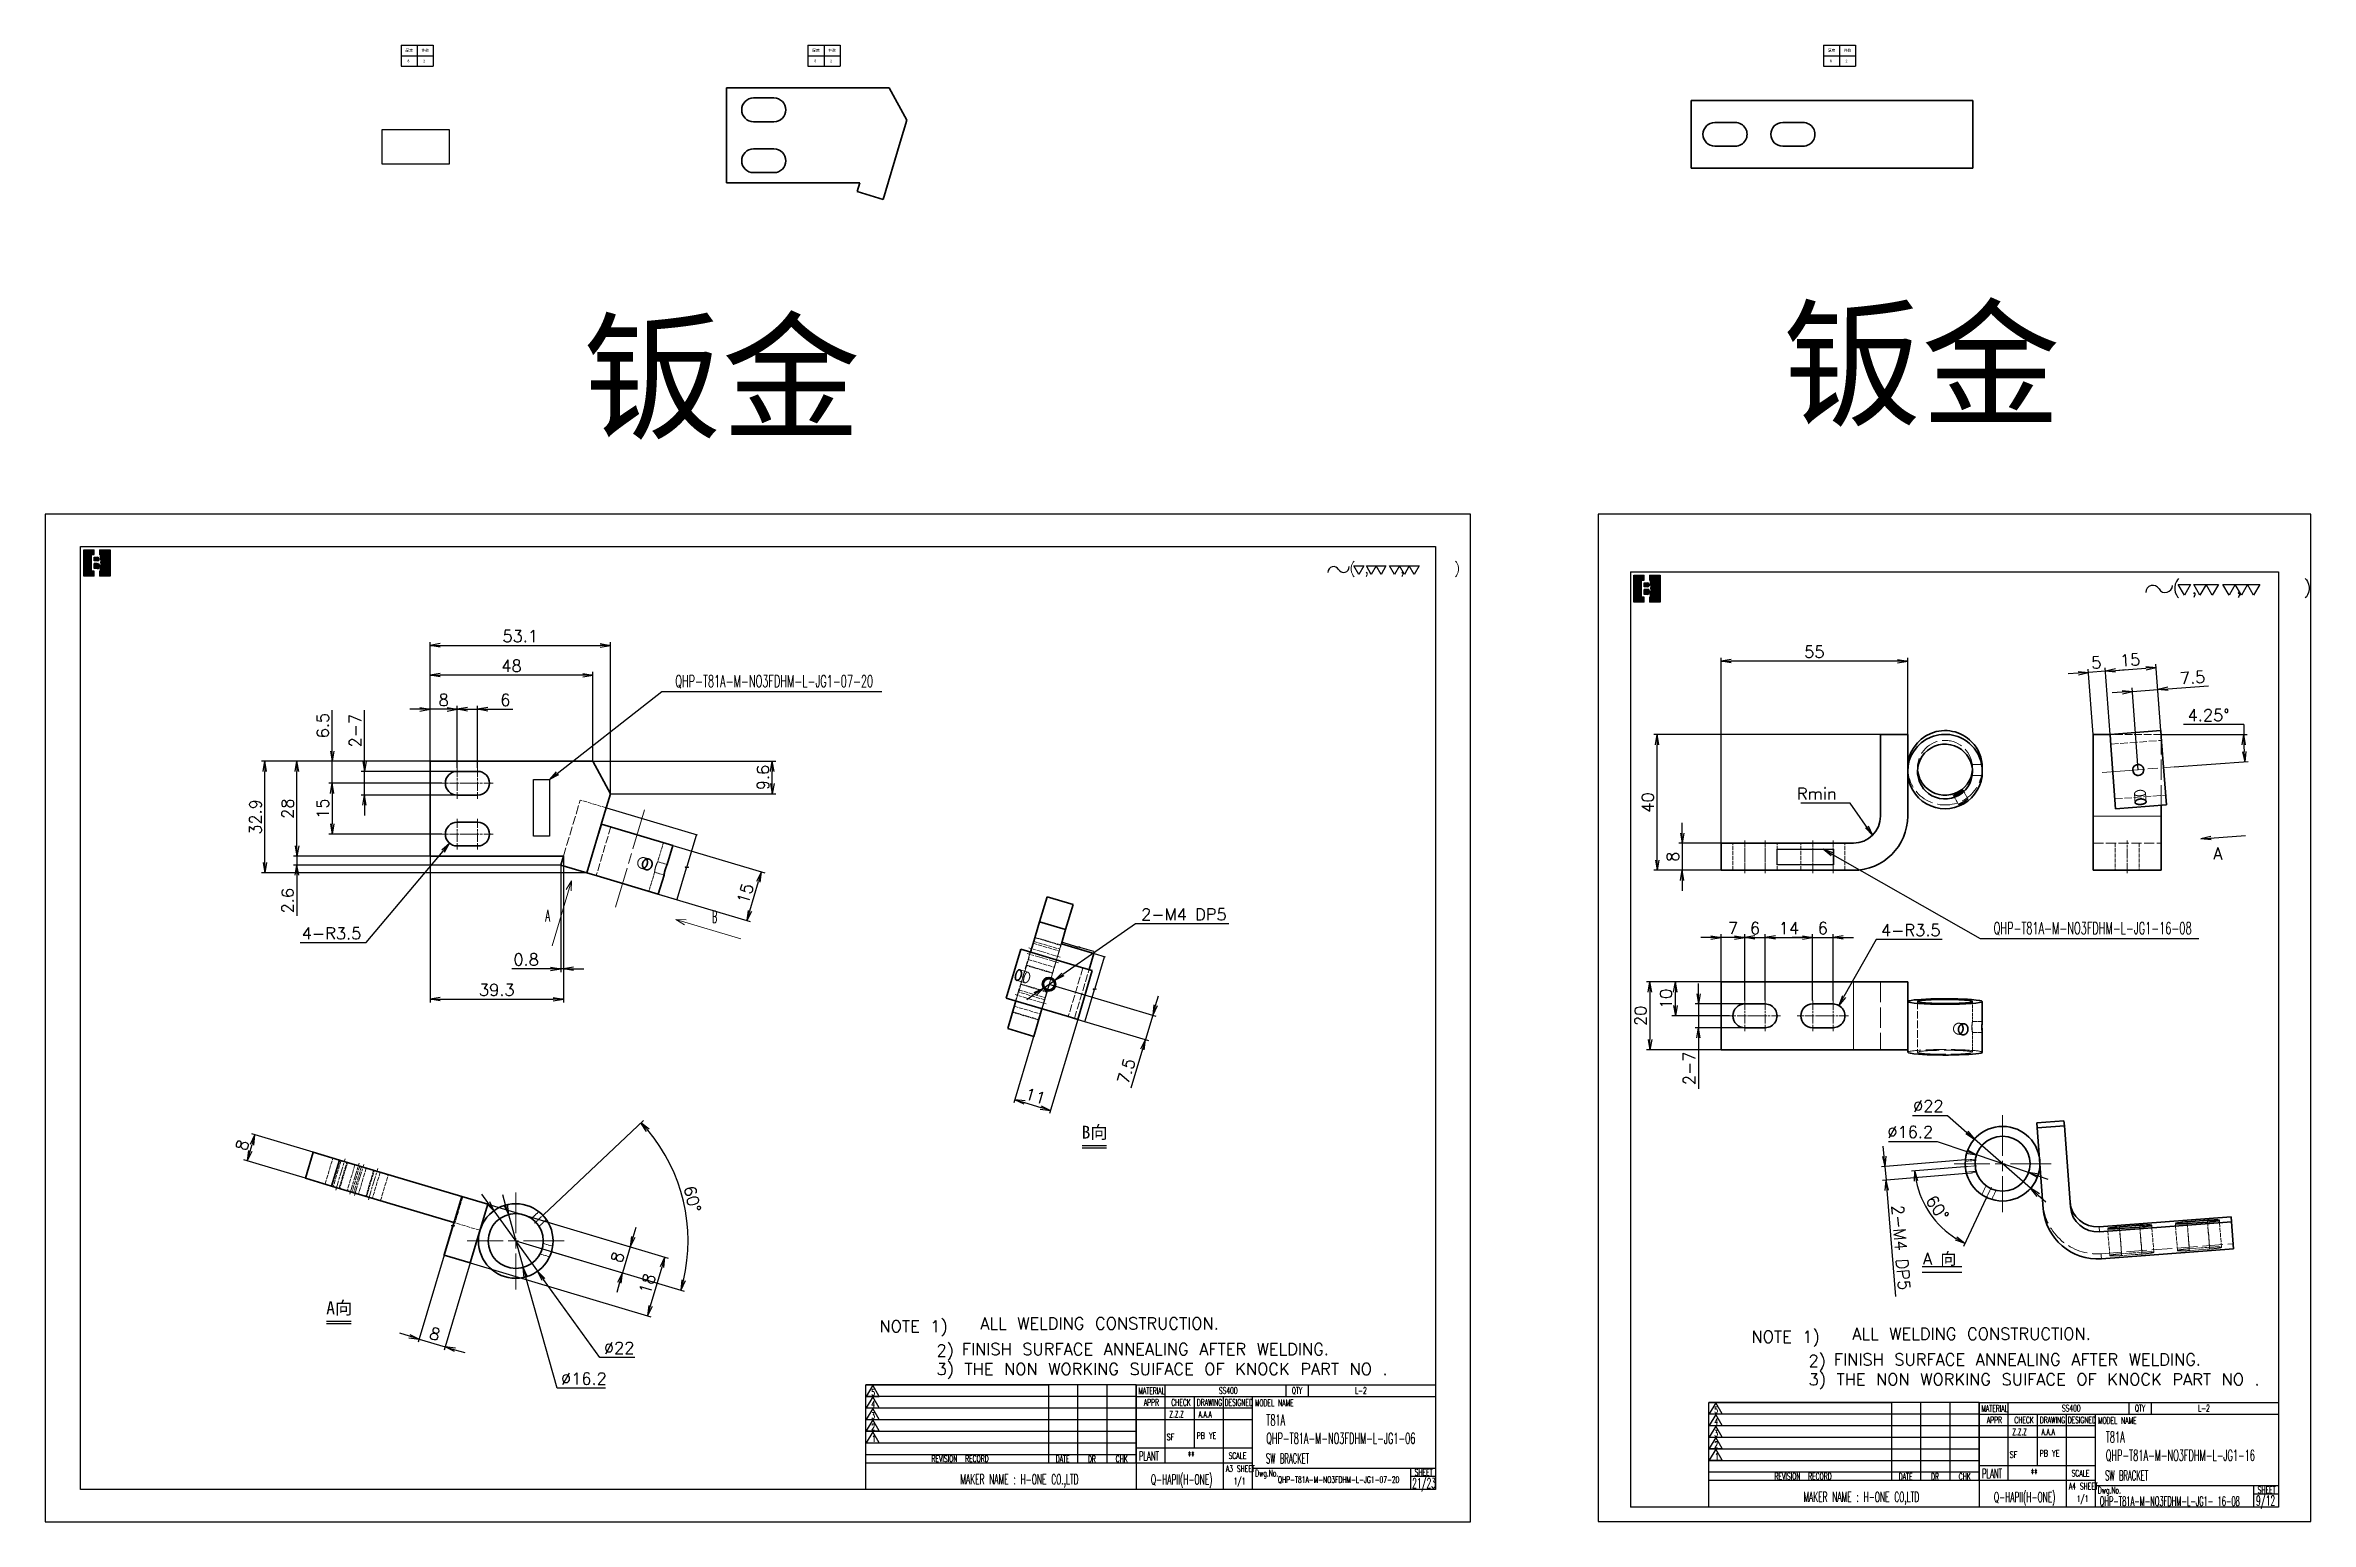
# Model space of a CAD drawing. Header units: inches. Extents: x 23 to 1845, y 4 to 536.
# Drawn here: x 23 to 691, y 14 to 450 of the extents above; entities that cross this region are included whole.
import ezdxf
from ezdxf.enums import TextEntityAlignment as Align

# ---------------------------------------------------------------- set-up
doc = ezdxf.new("R2010")
doc.units = ezdxf.units.IN
doc.header["$MEASUREMENT"] = 0
doc.linetypes.add('AM_ISO02W050', pattern=[7.5, 6, -1.5])
doc.linetypes.add('AM_ISO08W050', pattern=[18, 12, -1.5, 3, -1.5])
for name, color, linetype, lineweight in [('AM_7', 2, 'AM_ISO08W050', 25), ('AM_HID', 1, 'AM_ISO02W050', 25), ('标注线', 3, 'Continuous', 25)]:
    doc.layers.add(name, color=color, linetype=linetype, lineweight=lineweight)
for name, color, linetype in [('list', 3, 'Continuous'), ('title_frame', 7, 'Continuous'), ('word_dim', 253, 'Continuous')]:
    doc.layers.add(name, color=color, linetype=linetype)
doc.styles.add('MX_NOTE_STANDARD', font='txt.shx', dxfattribs={"bigfont": 'bigfont.shx'})
doc.styles.get("Standard").update_dxf_attribs({"font": 'txt', "bigfont": 'gbcbig.shx'})
doc.styles.add('宋体', font='')
doc.styles.get('宋体').set_extended_font_data('SimSun')
doc.dimstyles.get("Standard").update_dxf_attribs({"dimtxt": 0.18, "dimasz": 0.18, "dimexe": 0.18, "dimexo": 0.0625, "dimgap": 0.09, "dimtad": 0, "dimtih": 1, "dimtoh": 1, "dimdec": 4, "dimzin": 0, "dimdsep": 46, "dimtxsty": 'Standard', "dimcen": 0.09, "dimadec": 0, "dimazin": 0, "dimtfac": 1, "dimtdec": 4, "dimtofl": 0, "dimtmove": 0, "dimatfit": 3, "dimfxl": 0, "dimtolj": 1, "dimtzin": 0, "dimarcsym": 0})
doc.dimstyles.new('STANDARD 1-1', dxfattribs={"dimtxt": 3.5, "dimasz": 3, "dimexe": 1, "dimexo": 0, "dimgap": 1, "dimtad": 3, "dimdsep": 46, "dimtxsty": 'Standard', "dimblk1": 'OPEN', "dimblk2": 'OPEN', "dimsah": 1, "dimcen": 0, "dimclrd": 256, "dimclre": 256, "dimclrt": 3, "dimazin": 2, "dimtfac": 1, "dimtmove": 0, "dimatfit": 3, "dimldrblk": 'OPEN', "dimfxl": 0, "dimtolj": 1, "dimlwd": 25, "dimlwe": 25, "dimarcsym": 0})
doc.dimstyles.new('STANDARD 1-1$2', dxfattribs={"dimtxt": 3.5, "dimasz": 3, "dimexe": 1, "dimexo": 0, "dimgap": 1, "dimtad": 3, "dimtoh": 1, "dimdsep": 46, "dimtxsty": 'Standard', "dimblk1": 'OPEN', "dimblk2": 'OPEN', "dimsah": 1, "dimcen": 0, "dimclrd": 256, "dimclre": 256, "dimclrt": 3, "dimazin": 2, "dimtfac": 1, "dimtmove": 0, "dimatfit": 3, "dimldrblk": 'OPEN', "dimfxl": 0, "dimtolj": 1, "dimlwd": 25, "dimlwe": 25, "dimarcsym": 0})
doc.dimstyles.new('STANDARD 1-1$3', dxfattribs={"dimtxt": 3.5, "dimasz": 3, "dimexe": 1, "dimexo": 0, "dimgap": 1, "dimtad": 3, "dimtoh": 1, "dimdsep": 46, "dimtxsty": 'Standard', "dimblk1": 'OPEN', "dimblk2": 'OPEN', "dimsah": 1, "dimcen": 0, "dimclrd": 256, "dimclre": 256, "dimclrt": 3, "dimazin": 2, "dimtfac": 1, "dimtmove": 0, "dimatfit": 3, "dimldrblk": 'OPEN', "dimfxl": 0, "dimtolj": 1, "dimlwd": 25, "dimlwe": 25, "dimarcsym": 0})
doc.dimstyles.new('STANDARD 1-1$4', dxfattribs={"dimtxt": 3.5, "dimasz": 3, "dimexe": 1, "dimexo": 0, "dimgap": 1, "dimtad": 3, "dimtoh": 1, "dimdsep": 46, "dimtxsty": 'Standard', "dimblk1": 'OPEN', "dimblk2": 'OPEN', "dimsah": 1, "dimcen": 0, "dimclrd": 256, "dimclre": 256, "dimclrt": 3, "dimazin": 2, "dimtfac": 1, "dimtofl": 0, "dimtmove": 0, "dimatfit": 3, "dimldrblk": 'OPEN', "dimfxl": 0, "dimtolj": 1, "dimlwd": 25, "dimlwe": 25, "dimarcsym": 0})

msp = doc.modelspace()

# ---------------------------------------------------------------- texts
at = {"color": 7, "lineweight": 13, "width": 0.615001}
for s, p, p2 in [('A', (170.47743, 191.33636), (171.91244, 191.33636)), ('B', (219.70554, 190.99963), (221.14054, 190.99963))]:
    msp.add_text(s, height=3.5, dxfattribs=at).set_placement(p, p2, align=Align.FIT)
at = {"layer": 'list', "linetype": 'Continuous', "ltscale": 2}
for s, p in [('2) ', (285.78667, 63.16643)), ('FINISH SURFACE ANNEALING AFTER WELDING.', (293.25273, 63.54057)), ('2) ', (542.77615, 60.10523)), ('FINISH SURFACE ANNEALING AFTER WELDING.', (550.24221, 60.47937))]:
    msp.add_text(s, height=3.5, dxfattribs=at).set_placement(p)
at = {"layer": 'title_frame', "color": 3, "linetype": 'Continuous'}
for height, p in [(3, (407.44472, 294.01412)), (3.75, (650.05353, 288.00005))]:
    msp.add_text('( ,   ,     )', height=height, dxfattribs=at).set_placement(p)
at = {"layer": 'title_frame', "color": 3, "style": 'MX_NOTE_STANDARD'}
for s, height, width, p in [('5', 1.87964, 0.545, (266.57896, 51.58991)), ('MATERIAL', 1.933344, 0.545, (345.29081, 52.01387)), ('SS400', 1.933344, 0.545, (368.99205, 52.09779)), ('QTY', 1.933344, 0.545, (390.49181, 52.09779)), ('L-2', 1.933344, 0.545, (409.11963, 52.09779)), ('4', 1.87964, 0.545, (266.57896, 48.18216)), ('APPR', 1.933344, 0.545, (346.88649, 48.61211)), ('Z.Z.Z', 1.862, 0.545, (354.41832, 45.14576)), ('CHECK', 1.933344, 0.545, (354.98235, 48.61211)), ('DRAWING', 1.933344, 0.545, (362.50185, 48.61211)), ('A.A.A', 1.862, 0.545, (362.99332, 45.14576)), ('DESIGNED', 1.933344, 0.545, (370.69333, 48.61211)), ('MODEL NAME', 1.933344, 0.545, (379.62177, 48.46476)), ('5', 1.87964, 0.545, (515.0229, 46.4021)), ('MATERIAL', 1.933344, 0.545, (593.73475, 46.82606)), ('SS400', 1.933344, 0.545, (617.43599, 46.90999)), ('QTY', 1.933344, 0.545, (638.93575, 46.90999)), ('L-2', 1.933344, 0.545, (657.56357, 46.90999)), ('3', 1.87964, 0.545, (266.57896, 44.72321)), ('2', 1.87964, 0.545, (266.57896, 41.37833)), ('SF', 1.862, 0.6, (353.61532, 38.46646)), ('PB YE', 1.862, 0.6, (362.42379, 38.84591)), ('T81A', 3.234, 0.545, (382.95991, 42.74232)), ('QHP-T81A-M-NO3FDHM-L-JG1-06', 3.234, 0.545, (382.95991, 37.37596)), ('4', 1.87964, 0.545, (515.0229, 42.99435)), ('3', 1.87964, 0.545, (515.0229, 39.53541)), ('APPR', 1.933344, 0.545, (595.33043, 43.4243)), ('Z.Z.Z', 1.862, 0.545, (602.86226, 39.95796)), ('CHECK', 1.933344, 0.545, (603.42629, 43.4243)), ('DRAWING', 1.933344, 0.545, (610.94579, 43.4243)), ('A.A.A', 1.862, 0.545, (611.43726, 39.95796)), ('DESIGNED', 1.933344, 0.545, (619.13727, 43.4243)), ('MODEL NAME', 1.933344, 0.545, (628.06571, 43.27695)), ('T81A', 3.234, 0.545, (630.36368, 37.74349)), ('1', 1.87964, 0.545, (266.77521, 37.91938)), ('REVISION  RECORD', 1.933344, 0.545, (284.31754, 32.03267)), ('DATE', 1.933344, 0.545, (320.93098, 31.95282)), ('DR', 1.933344, 0.545, (330.42497, 31.9426)), ('CHK', 1.933344, 0.545, (338.60161, 31.97536)), ('PLANT', 2.6852, 0.545, (345.45475, 32.46934)), ('**', 2.6852, 0.545, (359.81165, 32.46934)), ('SCALE', 1.933344, 0.545, (371.86931, 32.90996)), ('SW BRACKET', 2.94, 0.5, (382.88618, 31.58436)), ('2', 1.87964, 0.545, (515.0229, 36.19052)), ('1', 1.87964, 0.545, (515.21915, 32.73158)), ('SF', 1.862, 0.6, (602.05926, 33.27866)), ('PB YE', 1.862, 0.6, (610.86773, 33.6581)), ('QHP-T81A-M-NO3FDHM-L-JG1-16', 3.234, 0.545, (630.36368, 32.37713)), ('MAKER NAME : H-ONE CO.,LTD', 2.94, 0.545, (292.82316, 25.44208)), ('Q-HAPII(H-ONE)', 2.94, 0.545, (348.97457, 25.39382)), ('A3 SHEET', 1.933344, 0.545, (371.0483, 29.09241)), ('1/1', 1.933344, 0.545, (373.40004, 25.41311)), ('Dwg.No.', 1.933344, 0.545, (379.70763, 27.77351)), ('QHP-T81A-M-NO3FDHM-L-JG1-07-20', 1.933344, 0.545, (386.40993, 25.84269)), ('21/23', 2.94, 0.545, (425.96745, 24.33139)), ('SHEET', 1.933344, 0.545, (426.7086, 28.0029)), ('REVISION  RECORD', 1.933344, 0.545, (532.76148, 26.84486)), ('DATE', 1.933344, 0.545, (569.37492, 26.76501)), ('DR', 1.933344, 0.545, (578.86891, 26.75479)), ('CHK', 1.933344, 0.545, (587.04555, 26.78756)), ('PLANT', 2.6852, 0.545, (593.89869, 27.28153)), ('**', 2.6852, 0.545, (608.25559, 27.28153)), ('SCALE', 1.933344, 0.545, (620.31325, 27.72215)), ('SW BRACKET', 2.94, 0.5, (630.17536, 26.58554)), ('MAKER NAME : H-ONE CO,LTD ', 2.94, 0.545, (541.26711, 20.25427)), ('Q-HAPII(H-ONE)', 2.94, 0.545, (597.41851, 20.20601)), ('A4 SHEET', 1.933344, 0.545, (619.49224, 23.90461)), ('1/1', 1.933344, 0.545, (621.84398, 20.2253)), ('Dwg.No.', 1.933344, 0.545, (628.04769, 22.75878)), ('QHP-T81A-M-NO3FDHM-L-JG1- 16-08', 2.8, 0.441, (628.5843, 19.06246)), ('9/12', 2.94, 0.545, (674.64784, 19.15389)), ('SHEET', 1.933344, 0.545, (675.15254, 22.8151))]:
    msp.add_text(s, height=height, dxfattribs=dict(at, width=width)).set_placement(p)
at = {"layer": 'word_dim', "color": 3, "linetype": 'Continuous'}
for p in [(268.97649, 70.25481), (525.96596, 67.19362)]:
    msp.add_text('NOTE 1) ', height=3.5, dxfattribs=at).set_placement(p)
at = {"layer": 'word_dim', "ltscale": 2, "attachment_point": 1}
for s, insert, char_height, width in [('{\\fMicrosoft YaHei|b0|i0|c134|p34;\\C1;钣金}', (535.16413, 370.69199), 30, 94.0194648), ('{\\fMicrosoft YaHei|b0|i0|c134|p34;\\C1;钣金}', (181.59153, 366.85156), 30, 94.0194648), ('{\\fSimSun|b0|i0|c134|p2;\\C3;B向}', (328.5606, 131.1248), 3.75, 209.3315582), ('{\\fSimSun|b0|i0|c134|p2;\\C3;A向}', (105.94592, 79.34827), 3.75, 209.3315582)]:
    msp.add_mtext(s, dxfattribs=dict(at, insert=insert, char_height=char_height, width=width))
at = {"layer": 'word_dim', "color": 3, "ltscale": 2, "char_height": 3.5}
for s, insert, attachment_point in [('{\\W0.6;QHP-T81A-M-NO3FDHM-L-JG1-0\\Fromans,bigfont|c134;7\\Fromans,bigfont|c128;-\\Fromans,bigfont|c134;20}', (208.78898, 260.12748), 7), ('\\A1;Rmin', (551.03859, 227.28687), 9), ('\\A1;A', (664.75133, 209.68819), 9), ('{\\W0.6;QHP-T81A-M-NO3FDHM-L-JG1-1\\Fromans,bigfont|c134;6\\Fromans,bigfont|c128;-\\Fromans,bigfont|c134;08}', (597.34202, 187.31019), 7), ('\\A1;A{\\Fromans,bigfont|c134; \\fSimSun|b0|i0|c134|p2;向}', (586.36601, 89.8296), 9)]:
    msp.add_mtext(s, dxfattribs=dict(at, insert=insert, attachment_point=attachment_point))
at = {"layer": 'word_dim', "color": 3, "char_height": 3.5, "attachment_point": 1}
for s, insert, width in [('    ALL WELDING CONSTRUCTION.', (286.18818, 74.62607), 151.6666667), ('    ALL WELDING CONSTRUCTION.', (543.17766, 71.56487), 151.6666667), ('3) THE NON WORKING SUIFACE OF KNOCK PART NO .', (285.80624, 61.17996), 176.0668255), ('3) THE NON WORKING SUIFACE OF KNOCK PART NO .', (542.79572, 58.11876), 176.0668255)]:
    msp.add_mtext(s, dxfattribs=dict(at, insert=insert, width=width))

# ---------------------------------------------------------------- blocks, each defined once
blk = doc.blocks.new('B\\M+18B40\\M+196A7\\M+100CF\\M+100B0\\M+100B8')
blk.add_hatch(color=1).paths.add_polyline_path([(0.4, 0.815), (0.4, 1), (0, 1), (0, 0), (0.4, 0), (0.4, 0.185), (0.3, 0.185), (0.3, 0.815)])
h = blk.add_hatch(color=1)
edge = h.paths.add_edge_path()
edge.add_line((0.6, 1), (0.6, 0.814))
edge.add_arc((0.585, 0.67), 0.145, 0, 84.06223, ccw=False)
edge.add_arc((0.585, 0.67), 0.145, -69.82873, 0, ccw=False)
edge.add_line((0.635, 0.534), (0.635, 0.512))
edge.add_arc((0.57, 0.355), 0.17, 0, 67.52049, ccw=False)
edge.add_arc((0.57, 0.355), 0.17, -79.83575, 0, ccw=False)
edge.add_line((0.6, 0.188), (0.6, 0))
edge.add_line((0.6, 0), (1, 0))
edge.add_line((1, 0), (1, 1))
edge.add_line((1, 1), (0.6, 1))
h = blk.add_hatch(color=1)
edge = h.paths.add_edge_path()
edge.add_arc((0.53, 0.645), 0.07, 360, 450)
edge.add_line((0.53, 0.715), (0.4, 0.715))
edge.add_line((0.4, 0.715), (0.4, 0.575))
edge.add_line((0.4, 0.575), (0.53, 0.575))
edge.add_arc((0.53, 0.645), 0.07, 270, 360)
h = blk.add_hatch(color=1)
edge = h.paths.add_edge_path()
edge.add_arc((0.515, 0.38), 0.095, 0, 90)
edge.add_line((0.515, 0.475), (0.4, 0.475))
edge.add_line((0.4, 0.475), (0.4, 0.285))
edge.add_line((0.4, 0.285), (0.515, 0.285))
edge.add_arc((0.515, 0.38), 0.095, 270, 360)
at = {"color": 1}
for p, q in [((0, 0), (0, 1)), ((0, 1), (0.4, 1)), ((0.4, 0.815), (0.4, 1)), ((0.6, 1), (0.6, 0.814)), ((0.6, 1), (1, 1)), ((1, 1), (1, 0)), ((0.3, 0.815), (0.4, 0.815)), ((0.3, 0.185), (0.3, 0.815)), ((0.4, 0.185), (0.3, 0.185)), ((0.4, 0.715), (0.53, 0.715)), ((0.4, 0.575), (0.4, 0.715)), ((0.53, 0.575), (0.4, 0.575)), ((0.515, 0.475), (0.4, 0.475)), ((0.4, 0.285), (0.4, 0.475)), ((0.515, 0.285), (0.4, 0.285)), ((0.4, 0), (0.4, 0.185)), ((0.57, 0.525), (0.57, 0.525)), ((0.6, 0.645), (0.6, 0.645)), ((0.6, 0.188), (0.6, 0)), ((0.61, 0.38), (0.61, 0.38)), ((0.635, 0.534), (0.635, 0.512)), ((0.73, 0.67), (0.73, 0.67)), ((0.74, 0.355), (0.74, 0.355)), ((0.4, 0), (0, 0)), ((1, 0), (0.6, 0))]:
    blk.add_line(p, q, dxfattribs=at)
for centre, radius, start, end in [((0.515, 0.38), 0.095, 0, 90), ((0.515, 0.38), 0.095, 270, 0), ((0.53, 0.645), 0.07, 360, 90), ((0.53, 0.645), 0.07, 270, 360), ((0.585, 0.67), 0.145, 360, 84.06223), ((0.57, 0.355), 0.17, 280.16425, 0), ((0.585, 0.67), 0.145, 290.17127, 0), ((0.57, 0.355), 0.17, 0, 67.52049)]:
    blk.add_arc(centre, radius, start, end, dxfattribs=at)
blk.add_attdef('B機密ﾏｰｸ', (-0.086, 1.075), '', height=0.2)
blk = doc.blocks.new('shiage0')
at = {"layer": 'word_dim', "color": 3, "linetype": 'Continuous'}
for centre, start, end in [((1.69, 0), 30, 180), ((4.61, 1.69), 210, 0)]:
    blk.add_arc(centre, 1.69, start, end, dxfattribs=at)
blk = doc.blocks.new('_Open')
at = {"color": 0, "lineweight": -2}
for p, q in [((-1, 0.17), (0, 0)), ((-1, -0.17), (0, 0)), ((0, 0), (-1, 0))]:
    blk.add_line(p, q, dxfattribs=at)
blk = doc.blocks.new('A$C78DE67E4')
at = {"layer": 'word_dim', "color": 3, "ltscale": 2}
blk.add_lwpolyline([(-6.2, 4.65), (10.44, 4.65), (10.44, 0), (-6.2, 0)], close=True, dxfattribs=at)
blk = doc.blocks.new('*D5')
at = {"layer": 'DEFPOINTS', "color": 0, "ltscale": 2, "transparency": 16777216}
for p in [(189.69, 272.76), (136.55, 238.62), (189.69, 229.04)]:
    blk.add_point(p, dxfattribs=at)
at = {"layer": 'word_dim', "lineweight": 25, "ltscale": 2, "transparency": 16777216}
for p, q in [((136.55, 238.62), (136.55, 273.76)), ((189.69, 229.04), (189.69, 273.76)), ((139.55, 272.76), (186.69, 272.76))]:
    blk.add_line(p, q, dxfattribs=at)
at = {"layer": 'word_dim', "lineweight": 25, "ltscale": 2, "transparency": 16777216, "xscale": 3, "yscale": 3, "zscale": 3, "rotation": 180}
blk.add_blockref('_Open', (136.55, 272.76), dxfattribs=at)
at = {"layer": 'word_dim', "lineweight": 25, "ltscale": 2, "transparency": 16777216, "xscale": 3, "yscale": 3, "zscale": 3}
blk.add_blockref('_Open', (189.69, 272.76), dxfattribs=at)
at = {"layer": 'word_dim', "color": 3, "ltscale": 2, "transparency": 16777216, "insert": (163.12, 275.51), "char_height": 3.5, "attachment_point": 5}
blk.add_mtext('\\A1;53.1', dxfattribs=at)
blk = doc.blocks.new('*D6')
at = {"layer": 'DEFPOINTS', "color": 0, "ltscale": 2, "transparency": 16777216}
for p in [(87.83, 238.62), (136.55, 238.62), (182.72, 205.71)]:
    blk.add_point(p, dxfattribs=at)
at = {"layer": 'word_dim', "lineweight": 25, "ltscale": 2, "transparency": 16777216}
for p, q in [((136.55, 238.62), (86.83, 238.62)), ((87.83, 208.71), (87.83, 235.62)), ((182.72, 205.71), (86.83, 205.71))]:
    blk.add_line(p, q, dxfattribs=at)
at = {"layer": 'word_dim', "lineweight": 25, "ltscale": 2, "transparency": 16777216, "xscale": 3, "yscale": 3, "zscale": 3}
for p, rotation in [((87.83, 238.62), 90), ((87.83, 205.71), 270)]:
    blk.add_blockref('_Open', p, dxfattribs=dict(at, rotation=rotation))
at = {"layer": 'word_dim', "color": 3, "ltscale": 2, "transparency": 16777216, "insert": (85.08, 222.17), "char_height": 3.5, "attachment_point": 5, "rotation": 90}
blk.add_mtext('\\A1;32.9', dxfattribs=at)
blk = doc.blocks.new('*D7')
at = {"layer": 'DEFPOINTS', "color": 0, "ltscale": 2, "transparency": 16777216}
for p in [(97.31, 238.62), (136.55, 238.62), (136.55, 210.62)]:
    blk.add_point(p, dxfattribs=at)
at = {"layer": 'word_dim', "lineweight": 25, "ltscale": 2, "transparency": 16777216}
for p, q in [((136.55, 238.62), (96.31, 238.62)), ((97.31, 213.62), (97.31, 235.62)), ((136.55, 210.62), (96.31, 210.62))]:
    blk.add_line(p, q, dxfattribs=at)
at = {"layer": 'word_dim', "lineweight": 25, "ltscale": 2, "transparency": 16777216, "xscale": 3, "yscale": 3, "zscale": 3}
for p, rotation in [((97.31, 238.62), 90), ((97.31, 210.62), 270)]:
    blk.add_blockref('_Open', p, dxfattribs=dict(at, rotation=rotation))
at = {"layer": 'word_dim', "color": 3, "ltscale": 2, "transparency": 16777216, "insert": (94.56, 224.62), "char_height": 3.5, "attachment_point": 5, "rotation": 90}
blk.add_mtext('\\A1;28', dxfattribs=at)
blk = doc.blocks.new('*D8')
at = {"layer": 'DEFPOINTS', "color": 0, "ltscale": 2, "transparency": 16777216}
for p in [(136.55, 264), (136.55, 238.62), (184.51, 238.62)]:
    blk.add_point(p, dxfattribs=at)
at = {"layer": 'word_dim', "lineweight": 25, "ltscale": 2, "transparency": 16777216}
for p, q in [((136.55, 238.62), (136.55, 265)), ((181.51, 264), (139.55, 264)), ((184.51, 238.62), (184.51, 265))]:
    blk.add_line(p, q, dxfattribs=at)
at = {"layer": 'word_dim', "lineweight": 25, "ltscale": 2, "transparency": 16777216, "xscale": 3, "yscale": 3, "zscale": 3, "rotation": 180}
blk.add_blockref('_Open', (136.55, 264), dxfattribs=at)
at = {"layer": 'word_dim', "lineweight": 25, "ltscale": 2, "transparency": 16777216, "xscale": 3, "yscale": 3, "zscale": 3}
blk.add_blockref('_Open', (184.51, 264), dxfattribs=at)
at = {"layer": 'word_dim', "color": 3, "ltscale": 2, "transparency": 16777216, "insert": (160.53, 266.75), "char_height": 3.5, "attachment_point": 5}
blk.add_mtext('\\A1;48', dxfattribs=at)
blk = doc.blocks.new('*D9')
at = {"layer": 'DEFPOINTS', "color": 0, "ltscale": 2, "transparency": 16777216}
for p in [(136.55, 210.62), (175.84, 210.62), (175.84, 168.45)]:
    blk.add_point(p, dxfattribs=at)
at = {"layer": 'word_dim', "lineweight": 25, "ltscale": 2, "transparency": 16777216}
for p, q in [((136.55, 210.62), (136.55, 167.45)), ((175.84, 210.62), (175.84, 167.45)), ((139.55, 168.45), (172.84, 168.45))]:
    blk.add_line(p, q, dxfattribs=at)
at = {"layer": 'word_dim', "lineweight": 25, "ltscale": 2, "transparency": 16777216, "xscale": 3, "yscale": 3, "zscale": 3, "rotation": 180}
blk.add_blockref('_Open', (136.55, 168.45), dxfattribs=at)
at = {"layer": 'word_dim', "lineweight": 25, "ltscale": 2, "transparency": 16777216, "xscale": 3, "yscale": 3, "zscale": 3}
blk.add_blockref('_Open', (175.84, 168.45), dxfattribs=at)
at = {"layer": 'word_dim', "color": 3, "ltscale": 2, "transparency": 16777216, "insert": (156.19, 171.2), "char_height": 3.5, "attachment_point": 5}
blk.add_mtext('\\A1;39.3', dxfattribs=at)
blk = doc.blocks.new('*D10')
at = {"layer": 'DEFPOINTS', "color": 0, "ltscale": 2, "transparency": 16777216}
for p in [(97.31, 208), (136.55, 210.62), (175.06, 208)]:
    blk.add_point(p, dxfattribs=at)
at = {"layer": 'word_dim', "lineweight": 25, "ltscale": 2, "transparency": 16777216}
for p, q in [((97.31, 213.62), (97.31, 216.62)), ((136.55, 210.62), (96.31, 210.62)), ((175.06, 208), (96.31, 208)), ((97.31, 210.62), (97.31, 208)), ((97.31, 205), (97.31, 193))]:
    blk.add_line(p, q, dxfattribs=at)
at = {"layer": 'word_dim', "lineweight": 25, "ltscale": 2, "transparency": 16777216, "xscale": 3, "yscale": 3, "zscale": 3}
for p, rotation in [((97.31, 210.62), 270), ((97.31, 208), 90)]:
    blk.add_blockref('_Open', p, dxfattribs=dict(at, rotation=rotation))
at = {"layer": 'word_dim', "color": 3, "ltscale": 2, "transparency": 16777216, "insert": (94.56, 197.5), "char_height": 3.5, "attachment_point": 5, "rotation": 90}
blk.add_mtext('\\A1;2.6', dxfattribs=at)
blk = doc.blocks.new('*D11')
at = {"layer": 'DEFPOINTS', "color": 0, "ltscale": 2, "transparency": 16777216}
for p in [(184.51, 238.62), (237.39, 238.62), (189.69, 229.04)]:
    blk.add_point(p, dxfattribs=at)
at = {"layer": 'word_dim', "lineweight": 25, "ltscale": 2, "transparency": 16777216}
for p, q in [((184.51, 238.62), (238.39, 238.62)), ((237.39, 232.04), (237.39, 235.62)), ((189.69, 229.04), (238.39, 229.04))]:
    blk.add_line(p, q, dxfattribs=at)
at = {"layer": 'word_dim', "lineweight": 25, "ltscale": 2, "transparency": 16777216, "xscale": 3, "yscale": 3, "zscale": 3}
for p, rotation in [((237.39, 238.62), 90), ((237.39, 229.04), 270)]:
    blk.add_blockref('_Open', p, dxfattribs=dict(at, rotation=rotation))
at = {"layer": 'word_dim', "color": 3, "ltscale": 2, "transparency": 16777216, "insert": (234.64, 233.83), "char_height": 3.5, "attachment_point": 5, "rotation": 90}
blk.add_mtext('\\A1;9.6', dxfattribs=at)
blk = doc.blocks.new('*D12')
at = {"layer": 'DEFPOINTS', "color": 0, "ltscale": 2, "transparency": 16777216}
for p in [(175.06, 208), (175.84, 210.62), (175.06, 177.39)]:
    blk.add_point(p, dxfattribs=at)
at = {"layer": 'word_dim', "lineweight": 25, "ltscale": 2, "transparency": 16777216}
for p, q in [((175.06, 208), (175.06, 176.39)), ((175.84, 210.62), (175.84, 176.39)), ((172.06, 177.39), (160.64, 177.39)), ((175.84, 177.39), (175.06, 177.39)), ((178.84, 177.39), (181.84, 177.39))]:
    blk.add_line(p, q, dxfattribs=at)
at = {"layer": 'word_dim', "lineweight": 25, "ltscale": 2, "transparency": 16777216, "xscale": 3, "yscale": 3, "zscale": 3}
blk.add_blockref('_Open', (175.06, 177.39), dxfattribs=at)
at = {"layer": 'word_dim', "lineweight": 25, "ltscale": 2, "transparency": 16777216, "xscale": 3, "yscale": 3, "zscale": 3, "rotation": 180}
blk.add_blockref('_Open', (175.84, 177.39), dxfattribs=at)
at = {"layer": 'word_dim', "color": 3, "ltscale": 2, "transparency": 16777216, "insert": (164.85, 180.14), "char_height": 3.5, "attachment_point": 5}
blk.add_mtext('\\A1;0.8', dxfattribs=at)
blk = doc.blocks.new('*D13')
at = {"layer": 'DEFPOINTS', "color": 0, "ltscale": 2, "transparency": 16777216}
for p in [(84.94, 128.47), (102.12, 123.34), (99.83, 115.67)]:
    blk.add_point(p, dxfattribs=at)
at = {"layer": 'word_dim', "lineweight": 25, "ltscale": 2, "transparency": 16777216}
for p, q in [((102.12, 123.34), (83.98, 128.76)), ((99.83, 115.67), (81.69, 121.09)), ((83.51, 123.68), (84.08, 125.6))]:
    blk.add_line(p, q, dxfattribs=at)
at = {"layer": 'word_dim', "lineweight": 25, "ltscale": 2, "transparency": 16777216, "xscale": 3, "yscale": 3, "zscale": 3}
for p, rotation in [((84.94, 128.47), 73.37375522250785), ((82.65, 120.81), 253.3737552225079)]:
    blk.add_blockref('_Open', p, dxfattribs=dict(at, rotation=rotation))
at = {"layer": 'word_dim', "color": 3, "ltscale": 2, "transparency": 16777216, "insert": (81.16, 125.43), "char_height": 3.5, "attachment_point": 5, "rotation": 73.37376}
blk.add_mtext('\\A1;8', dxfattribs=at)
blk = doc.blocks.new('*D14')
at = {"layer": 'DEFPOINTS', "color": 0, "ltscale": 2, "transparency": 16777216}
for p in [(153.54, 107.99), (148.39, 90.74), (205.75, 92.4)]:
    blk.add_point(p, dxfattribs=at)
at = {"layer": 'word_dim', "lineweight": 25, "ltscale": 2, "transparency": 16777216}
for p, q in [((153.54, 107.99), (206.71, 92.11)), ((148.39, 90.74), (201.56, 74.86)), ((201.46, 78.02), (204.89, 89.52))]:
    blk.add_line(p, q, dxfattribs=at)
at = {"layer": 'word_dim', "lineweight": 25, "ltscale": 2, "transparency": 16777216, "xscale": 3, "yscale": 3, "zscale": 3}
for p, rotation in [((205.75, 92.4), 73.37375522250785), ((200.6, 75.15), 253.3737552225079)]:
    blk.add_blockref('_Open', p, dxfattribs=dict(at, rotation=rotation))
at = {"layer": 'word_dim', "color": 3, "ltscale": 2, "transparency": 16777216, "insert": (200.54, 84.56), "char_height": 3.5, "attachment_point": 5, "rotation": 73.37376}
blk.add_mtext('\\A1;18', dxfattribs=at)
blk = doc.blocks.new('*D15')
at = {"layer": 'DEFPOINTS', "color": 0, "ltscale": 2, "transparency": 16777216}
for p in [(140.72, 93.03), (148.39, 90.74), (141, 65.98)]:
    blk.add_point(p, dxfattribs=at)
at = {"layer": 'word_dim', "lineweight": 25, "ltscale": 2, "transparency": 16777216}
for p, q in [((140.72, 93.03), (133.04, 67.32)), ((148.39, 90.74), (140.71, 65.03)), ((130.46, 69.13), (127.58, 69.99)), ((133.33, 68.27), (141, 65.98)), ((143.87, 65.13), (146.75, 64.27))]:
    blk.add_line(p, q, dxfattribs=at)
at = {"layer": 'word_dim', "lineweight": 25, "ltscale": 2, "transparency": 16777216, "xscale": 3, "yscale": 3, "zscale": 3}
for p, rotation in [((133.33, 68.27), 343.3737552225668), ((141, 65.98), 163.3737552225668)]:
    blk.add_blockref('_Open', p, dxfattribs=dict(at, rotation=rotation))
at = {"layer": 'word_dim', "color": 3, "ltscale": 2, "transparency": 16777216, "insert": (137.95, 69.76), "char_height": 3.5, "attachment_point": 5, "rotation": 343.37376}
blk.add_mtext('\\A1;8', dxfattribs=at)
blk = doc.blocks.new('*D16')
at = {"layer": 'DEFPOINTS', "color": 0, "ltscale": 2, "transparency": 16777216}
for p in [(167.34, 102.42), (169.93, 104.87), (212.47, 100.16), (169.11, 94.99), (172.53, 93.97)]:
    blk.add_point(p, dxfattribs=at)
at = {"layer": 'word_dim', "lineweight": 25, "ltscale": 2, "transparency": 16777216}
for p, q in [((169.93, 104.87), (199.42, 132.73)), ((172.53, 93.97), (211.39, 82.36))]:
    blk.add_line(p, q, dxfattribs=at)
blk.add_arc((161.79, 97.17), 50.77, 346.7599, 39.98763, dxfattribs=at)
at = {"layer": 'word_dim', "lineweight": 25, "ltscale": 2, "transparency": 16777216, "xscale": 3, "yscale": 3, "zscale": 3}
for p, rotation in [((198.69, 132.04), 131.6807000197776), ((210.44, 82.65), 255.0668332875621)]:
    blk.add_blockref('_Open', p, dxfattribs=dict(at, rotation=rotation))
at = {"layer": 'word_dim', "color": 3, "ltscale": 2, "transparency": 16777216, "insert": (213.86, 109.55), "char_height": 3.5, "attachment_point": 5, "rotation": 283.37377}
blk.add_mtext('\\A1;60°', dxfattribs=at)
blk = doc.blocks.new('*D17')
at = {"layer": 'DEFPOINTS', "color": 0, "ltscale": 2, "transparency": 16777216}
for p in [(153.54, 107.99), (161.79, 97.17), (193.24, 87.78)]:
    blk.add_point(p, dxfattribs=at)
at = {"layer": 'word_dim', "lineweight": 25, "ltscale": 2, "transparency": 16777216}
for p, q in [((153.54, 107.99), (196.49, 95.16)), ((196.39, 98.32), (197.25, 101.2)), ((161.79, 97.17), (194.2, 87.5)), ((195.53, 95.45), (193.24, 87.78)), ((192.38, 84.91), (191.53, 82.03))]:
    blk.add_line(p, q, dxfattribs=at)
at = {"layer": 'word_dim', "lineweight": 25, "ltscale": 2, "transparency": 16777216, "xscale": 3, "yscale": 3, "zscale": 3}
for p, rotation in [((195.53, 95.45), 253.3737552225079), ((193.24, 87.78), 73.37375522250785)]:
    blk.add_blockref('_Open', p, dxfattribs=dict(at, rotation=rotation))
at = {"layer": 'word_dim', "color": 3, "ltscale": 2, "transparency": 16777216, "insert": (191.75, 92.4), "char_height": 3.5, "attachment_point": 5, "rotation": 73.37376}
blk.add_mtext('\\A1;8', dxfattribs=at)
blk = doc.blocks.new('*D18')
at = {"layer": 'DEFPOINTS', "color": 0, "ltscale": 2, "transparency": 16777216}
for p in [(155.35, 106.09), (168.23, 88.26)]:
    blk.add_point(p, dxfattribs=at)
at = {"layer": 'word_dim', "lineweight": 25, "ltscale": 2, "transparency": 16777216}
for p, q in [((153.59, 108.52), (151.83, 110.95)), ((155.35, 106.09), (168.23, 88.26)), ((186.59, 62.87), (169.99, 85.83)), ((196.92, 62.87), (186.59, 62.87))]:
    blk.add_line(p, q, dxfattribs=at)
at = {"layer": 'word_dim', "lineweight": 25, "ltscale": 2, "transparency": 16777216, "xscale": 3, "yscale": 3, "zscale": 3}
for p, rotation in [((155.35, 106.09), 305.8636728418019), ((168.23, 88.26), 125.8636728418019)]:
    blk.add_blockref('_Open', p, dxfattribs=dict(at, rotation=rotation))
at = {"layer": 'word_dim', "color": 3, "ltscale": 2, "transparency": 16777216, "insert": (192.26, 65.62), "char_height": 3.5, "attachment_point": 5}
blk.add_mtext('\\A1;∅22', dxfattribs=at)
blk = doc.blocks.new('*D19')
at = {"layer": 'DEFPOINTS', "color": 0, "ltscale": 2, "transparency": 16777216}
for p in [(159.6, 104.97), (163.98, 89.37)]:
    blk.add_point(p, dxfattribs=at)
at = {"layer": 'word_dim', "lineweight": 25, "ltscale": 2, "transparency": 16777216}
for p, q in [((158.79, 107.86), (157.98, 110.75)), ((159.6, 104.97), (163.98, 89.37)), ((173.95, 53.83), (164.79, 86.49)), ((188.28, 53.83), (173.95, 53.83))]:
    blk.add_line(p, q, dxfattribs=at)
at = {"layer": 'word_dim', "lineweight": 25, "ltscale": 2, "transparency": 16777216, "xscale": 3, "yscale": 3, "zscale": 3}
for p, rotation in [((159.6, 104.97), 285.6648749856332), ((163.98, 89.37), 105.6648749856332)]:
    blk.add_blockref('_Open', p, dxfattribs=dict(at, rotation=rotation))
at = {"layer": 'word_dim', "color": 3, "ltscale": 2, "transparency": 16777216, "insert": (181.86, 56.58), "char_height": 3.5, "attachment_point": 5}
blk.add_mtext('\\A1;∅16.2', dxfattribs=at)
blk = doc.blocks.new('*D20')
at = {"layer": 'DEFPOINTS', "color": 0, "ltscale": 2, "transparency": 16777216}
for p in [(107.67, 238.62), (136.55, 238.62), (140, 232.12)]:
    blk.add_point(p, dxfattribs=at)
at = {"layer": 'word_dim', "lineweight": 25, "ltscale": 2, "transparency": 16777216}
for p, q in [((107.67, 241.62), (107.67, 253.62)), ((136.55, 238.62), (106.67, 238.62)), ((107.67, 232.12), (107.67, 238.62)), ((140, 232.12), (106.67, 232.12)), ((107.67, 229.12), (107.67, 226.12))]:
    blk.add_line(p, q, dxfattribs=at)
at = {"layer": 'word_dim', "lineweight": 25, "ltscale": 2, "transparency": 16777216, "xscale": 3, "yscale": 3, "zscale": 3}
for p, rotation in [((107.67, 238.62), 270), ((107.67, 232.12), 90)]:
    blk.add_blockref('_Open', p, dxfattribs=dict(at, rotation=rotation))
at = {"layer": 'word_dim', "color": 3, "ltscale": 2, "transparency": 16777216, "insert": (104.92, 249.12), "char_height": 3.5, "attachment_point": 5, "rotation": 90}
blk.add_mtext('\\A1;6.5', dxfattribs=at)
blk = doc.blocks.new('*D21')
at = {"layer": 'DEFPOINTS', "color": 0, "ltscale": 2, "transparency": 16777216}
for p in [(140, 232.12), (107.67, 217.12), (140, 217.12)]:
    blk.add_point(p, dxfattribs=at)
at = {"layer": 'word_dim', "lineweight": 25, "ltscale": 2, "transparency": 16777216}
for p, q in [((140, 232.12), (106.67, 232.12)), ((107.67, 229.12), (107.67, 220.12)), ((140, 217.12), (106.67, 217.12))]:
    blk.add_line(p, q, dxfattribs=at)
at = {"layer": 'word_dim', "lineweight": 25, "ltscale": 2, "transparency": 16777216, "xscale": 3, "yscale": 3, "zscale": 3}
for p, rotation in [((107.67, 232.12), 90), ((107.67, 217.12), 270)]:
    blk.add_blockref('_Open', p, dxfattribs=dict(at, rotation=rotation))
at = {"layer": 'word_dim', "color": 3, "ltscale": 2, "transparency": 16777216, "insert": (104.92, 224.62), "char_height": 3.5, "attachment_point": 5, "rotation": 90}
blk.add_mtext('\\A1;15', dxfattribs=at)
blk = doc.blocks.new('*D22')
at = {"layer": 'DEFPOINTS', "color": 0, "ltscale": 2, "transparency": 16777216}
for p in [(117.22, 235.62), (144.55, 235.62), (144.55, 228.62)]:
    blk.add_point(p, dxfattribs=at)
at = {"layer": 'word_dim', "lineweight": 25, "ltscale": 2, "transparency": 16777216}
for p, q in [((117.22, 238.62), (117.22, 253.62)), ((144.55, 235.62), (116.22, 235.62)), ((117.22, 228.62), (117.22, 235.62)), ((144.55, 228.62), (116.22, 228.62)), ((117.22, 225.62), (117.22, 222.62))]:
    blk.add_line(p, q, dxfattribs=at)
at = {"layer": 'word_dim', "lineweight": 25, "ltscale": 2, "transparency": 16777216, "xscale": 3, "yscale": 3, "zscale": 3}
for p, rotation in [((117.22, 235.62), 270), ((117.22, 228.62), 90)]:
    blk.add_blockref('_Open', p, dxfattribs=dict(at, rotation=rotation))
at = {"layer": 'word_dim', "color": 3, "ltscale": 2, "transparency": 16777216, "insert": (114.47, 247.62), "char_height": 3.5, "attachment_point": 5, "rotation": 90}
blk.add_mtext('\\A1;{\\Fromans,bigfont|c134;2-7}', dxfattribs=at)
blk = doc.blocks.new('*D23')
at = {"layer": 'DEFPOINTS', "color": 0, "ltscale": 2, "transparency": 16777216}
for p in [(136.55, 253.92), (136.55, 238.62), (144.55, 236.67)]:
    blk.add_point(p, dxfattribs=at)
at = {"layer": 'word_dim', "lineweight": 25, "ltscale": 2, "transparency": 16777216}
for p, q in [((133.55, 253.92), (130.55, 253.92)), ((136.55, 238.62), (136.55, 254.92)), ((144.55, 253.92), (136.55, 253.92)), ((144.55, 236.67), (144.55, 254.92)), ((147.55, 253.92), (150.55, 253.92))]:
    blk.add_line(p, q, dxfattribs=at)
at = {"layer": 'word_dim', "lineweight": 25, "ltscale": 2, "transparency": 16777216, "xscale": 3, "yscale": 3, "zscale": 3}
blk.add_blockref('_Open', (136.55, 253.92), dxfattribs=at)
at = {"layer": 'word_dim', "lineweight": 25, "ltscale": 2, "transparency": 16777216, "xscale": 3, "yscale": 3, "zscale": 3, "rotation": 180}
blk.add_blockref('_Open', (144.55, 253.92), dxfattribs=at)
at = {"layer": 'word_dim', "color": 3, "ltscale": 2, "transparency": 16777216, "insert": (140.55, 256.67), "char_height": 3.5, "attachment_point": 5}
blk.add_mtext('\\A1;8', dxfattribs=at)
blk = doc.blocks.new('*D24')
at = {"layer": 'DEFPOINTS', "color": 0, "ltscale": 2, "transparency": 16777216}
for p in [(150.55, 253.92), (144.55, 236.67), (150.55, 236.67)]:
    blk.add_point(p, dxfattribs=at)
at = {"layer": 'word_dim', "lineweight": 25, "ltscale": 2, "transparency": 16777216}
for p, q in [((141.55, 253.92), (138.55, 253.92)), ((144.55, 236.67), (144.55, 254.92)), ((144.55, 253.92), (150.55, 253.92)), ((150.55, 236.67), (150.55, 254.92)), ((153.55, 253.92), (160.88, 253.92))]:
    blk.add_line(p, q, dxfattribs=at)
at = {"layer": 'word_dim', "lineweight": 25, "ltscale": 2, "transparency": 16777216, "xscale": 3, "yscale": 3, "zscale": 3}
blk.add_blockref('_Open', (144.55, 253.92), dxfattribs=at)
at = {"layer": 'word_dim', "lineweight": 25, "ltscale": 2, "transparency": 16777216, "xscale": 3, "yscale": 3, "zscale": 3, "rotation": 180}
blk.add_blockref('_Open', (150.55, 253.92), dxfattribs=at)
at = {"layer": 'word_dim', "color": 3, "ltscale": 2, "transparency": 16777216, "insert": (158.71, 256.67), "char_height": 3.5, "attachment_point": 5}
blk.add_mtext('\\A1;6', dxfattribs=at)
blk = doc.blocks.new('*D25')
at = {"layer": 'DEFPOINTS', "color": 0, "ltscale": 2, "transparency": 16777216}
for p in [(142.3, 214.44), (144.55, 217.12)]:
    blk.add_point(p, dxfattribs=at)
at = {"layer": 'word_dim', "lineweight": 25, "ltscale": 2, "transparency": 16777216}
for p, q in [((117.75, 185.13), (140.37, 212.14)), ((98.25, 185.13), (117.75, 185.13))]:
    blk.add_line(p, q, dxfattribs=at)
at = {"layer": 'word_dim', "lineweight": 25, "ltscale": 2, "transparency": 16777216, "xscale": 3, "yscale": 3, "zscale": 3, "rotation": 50.04311222187957}
blk.add_blockref('_Open', (142.3, 214.44), dxfattribs=at)
at = {"layer": 'word_dim', "color": 3, "ltscale": 2, "transparency": 16777216, "insert": (107.5, 187.88), "char_height": 3.5, "attachment_point": 5}
blk.add_mtext('\\A1;{\\Fromans,bigfont|c134;4-R3.5}', dxfattribs=at)
blk = doc.blocks.new('*D26')
at = {"layer": 'DEFPOINTS', "color": 0, "ltscale": 2, "transparency": 16777216}
for p in [(208.09, 213.79), (234.2, 206), (203.8, 199.42)]:
    blk.add_point(p, dxfattribs=at)
at = {"layer": 'word_dim', "lineweight": 25, "ltscale": 2, "transparency": 16777216}
for p, q in [((208.09, 213.79), (235.16, 205.71)), ((230.77, 194.5), (233.34, 203.12)), ((203.8, 199.42), (230.87, 191.34))]:
    blk.add_line(p, q, dxfattribs=at)
at = {"layer": 'word_dim', "lineweight": 25, "ltscale": 2, "transparency": 16777216, "xscale": 3, "yscale": 3, "zscale": 3}
for p, rotation in [((234.2, 206), 73.37375522250785), ((229.91, 191.62), 253.3737552225079)]:
    blk.add_blockref('_Open', p, dxfattribs=dict(at, rotation=rotation))
at = {"layer": 'word_dim', "color": 3, "ltscale": 2, "transparency": 16777216, "insert": (229.42, 199.6), "char_height": 3.5, "attachment_point": 5, "rotation": 73.37376}
blk.add_mtext('\\A1;15', dxfattribs=at)
blk = doc.blocks.new('*D27')
at = {"layer": 'DEFPOINTS', "color": 0, "ltscale": 2, "transparency": 16777216}
for p in [(318.93, 172.87), (327.4, 162.51), (347.34, 156.56)]:
    blk.add_point(p, dxfattribs=at)
at = {"layer": 'word_dim', "lineweight": 25, "ltscale": 2, "transparency": 16777216}
for p, q in [((318.93, 172.87), (350.45, 163.46)), ((350.35, 166.62), (351.21, 169.49)), ((327.4, 162.51), (348.3, 156.27)), ((349.49, 163.74), (347.34, 156.56)), ((346.49, 153.68), (343.05, 142.18))]:
    blk.add_line(p, q, dxfattribs=at)
at = {"layer": 'word_dim', "lineweight": 25, "ltscale": 2, "transparency": 16777216, "xscale": 3, "yscale": 3, "zscale": 3}
for p, rotation in [((349.49, 163.74), 253.3737552225079), ((347.34, 156.56), 73.37375522250785)]:
    blk.add_blockref('_Open', p, dxfattribs=dict(at, rotation=rotation))
at = {"layer": 'word_dim', "color": 3, "ltscale": 2, "transparency": 16777216, "insert": (341.7, 147.28), "char_height": 3.5, "attachment_point": 5, "rotation": 73.37376}
blk.add_mtext('\\A1;7.5', dxfattribs=at)
blk = doc.blocks.new('*D28')
at = {"layer": 'DEFPOINTS', "color": 0, "ltscale": 2, "transparency": 16777216}
for p in [(319.01, 172.84), (327.4, 162.51), (319.39, 135.68)]:
    blk.add_point(p, dxfattribs=at)
at = {"layer": 'word_dim', "lineweight": 25, "ltscale": 2, "transparency": 16777216}
for p, q in [((319.01, 172.84), (308.56, 137.87)), ((327.4, 162.51), (319.1, 134.72)), ((311.73, 137.96), (316.52, 136.53))]:
    blk.add_line(p, q, dxfattribs=at)
at = {"layer": 'word_dim', "lineweight": 25, "ltscale": 2, "transparency": 16777216, "xscale": 3, "yscale": 3, "zscale": 3}
for p, rotation in [((308.85, 138.82), 163.3737869253308), ((319.39, 135.68), 343.3737869253308)]:
    blk.add_blockref('_Open', p, dxfattribs=dict(at, rotation=rotation))
at = {"layer": 'word_dim', "color": 3, "ltscale": 2, "transparency": 16777216, "insert": (314.91, 139.88), "char_height": 3.5, "attachment_point": 5, "rotation": 343.37379}
blk.add_mtext('\\A1;11', dxfattribs=at)
blk = doc.blocks.new('*D29')
at = {"layer": 'DEFPOINTS', "color": 0, "ltscale": 2, "transparency": 16777216}
for p in [(320.57, 174.01), (317.29, 171.72)]:
    blk.add_point(p, dxfattribs=at)
at = {"layer": 'word_dim', "lineweight": 25, "ltscale": 2, "transparency": 16777216}
for p, q in [((344.47, 190.71), (323.03, 175.73)), ((371.9, 190.71), (344.47, 190.71)), ((317.29, 171.72), (320.57, 174.01)), ((314.83, 170), (312.37, 168.29))]:
    blk.add_line(p, q, dxfattribs=at)
at = {"layer": 'word_dim', "lineweight": 25, "ltscale": 2, "transparency": 16777216, "xscale": 3, "yscale": 3, "zscale": 3}
for p, rotation in [((320.57, 174.01), 214.9407018656042), ((317.29, 171.72), 34.94070186560416)]:
    blk.add_blockref('_Open', p, dxfattribs=dict(at, rotation=rotation))
at = {"layer": 'word_dim', "color": 3, "ltscale": 2, "transparency": 16777216, "insert": (358.69, 193.46), "char_height": 3.5, "attachment_point": 5}
blk.add_mtext('\\A1;{\\Fromans,bigfont|c134;2-M4 DP5}', dxfattribs=at)
blk = doc.blocks.new('*D103')
at = {"color": 0, "lineweight": -2, "transparency": 16777216}
for p, q in [((322.6, 184.88), (322.78, 185.45)), ((322.9, 185.23), (326.99, 184.01)), ((332.13, 182.47), (328.04, 183.69)), ((332.19, 182.02), (332.36, 182.59))]:
    blk.add_line(p, q, dxfattribs=at)
at = {"color": 0, "transparency": 16777216}
for points in [[(322.9, 185.26), (322.89, 185.2), (322.72, 185.28)], [(332.14, 182.5), (332.12, 182.44), (332.31, 182.42)]]:
    blk.add_solid(points, dxfattribs=at)
at = {"layer": 'DEFPOINTS', "color": 0, "transparency": 16777216}
for p in [(322.59, 184.82), (332.17, 181.96), (332.31, 182.42)]:
    blk.add_point(p, dxfattribs=at)
at = {"color": 0, "transparency": 16777216, "insert": (327.51, 183.85), "char_height": 0.18, "attachment_point": 5}
blk.add_mtext('\\A1;10.0000', dxfattribs=at)
blk = doc.blocks.new('*D105')
at = {"color": 0, "lineweight": -2, "transparency": 16777216}
for p, q in [((332.23, 181.94), (335.44, 180.99)), ((335.21, 180.86), (332.46, 171.63)), ((329.59, 162.05), (332.35, 171.27)), ((326.51, 162.78), (329.71, 161.82))]:
    blk.add_line(p, q, dxfattribs=at)
at = {"color": 0, "transparency": 16777216}
for points in [[(335.18, 180.87), (335.24, 180.86), (335.26, 181.04)], [(329.56, 162.05), (329.62, 162.04), (329.54, 161.87)]]:
    blk.add_solid(points, dxfattribs=at)
at = {"layer": 'DEFPOINTS', "color": 0, "transparency": 16777216}
for p in [(332.17, 181.96), (326.45, 162.8), (329.54, 161.87)]:
    blk.add_point(p, dxfattribs=at)
at = {"color": 0, "transparency": 16777216, "insert": (332.4, 171.45), "char_height": 0.18, "attachment_point": 5}
blk.add_mtext('\\A1;20.0000', dxfattribs=at)
blk = doc.blocks.new('*D107')
at = {"color": 0, "lineweight": -2, "transparency": 16777216}
for p, q in [((188.5, 224.86), (215.21, 216.88)), ((214.99, 216.76), (212.23, 207.53)), ((209.37, 197.94), (212.13, 207.17)), ((182.78, 205.7), (209.49, 197.72))]:
    blk.add_line(p, q, dxfattribs=at)
at = {"color": 0, "transparency": 16777216}
for points in [[(214.96, 216.77), (215.02, 216.75), (215.04, 216.94)], [(209.34, 197.95), (209.4, 197.94), (209.32, 197.77)]]:
    blk.add_solid(points, dxfattribs=at)
at = {"layer": 'DEFPOINTS', "color": 0, "transparency": 16777216}
for p in [(188.44, 224.88), (182.72, 205.71), (209.32, 197.77)]:
    blk.add_point(p, dxfattribs=at)
at = {"color": 0, "transparency": 16777216, "insert": (212.18, 207.35), "char_height": 0.18, "attachment_point": 5}
blk.add_mtext('\\A1;20.0000', dxfattribs=at)
blk = doc.blocks.new('*D110')
at = {"color": 0, "lineweight": -2, "transparency": 16777216}
for p, q in [((145.76, 110.12), (143.29, 101.85)), ((145.81, 110.29), (145.64, 110.35)), ((140.71, 93.22), (143.18, 101.49)), ((140.66, 93.05), (140.49, 93.1))]:
    blk.add_line(p, q, dxfattribs=at)
at = {"color": 0, "transparency": 16777216}
for points in [[(145.73, 110.13), (145.79, 110.11), (145.81, 110.3)], [(140.68, 93.23), (140.74, 93.21), (140.66, 93.05)]]:
    blk.add_solid(points, dxfattribs=at)
at = {"layer": 'DEFPOINTS', "color": 0, "transparency": 16777216}
for p in [(145.87, 110.28), (140.66, 93.05), (140.72, 93.03)]:
    blk.add_point(p, dxfattribs=at)
at = {"color": 0, "transparency": 16777216, "insert": (143.23, 101.67), "char_height": 0.18, "attachment_point": 5}
blk.add_mtext('\\A1;18.0000', dxfattribs=at)
blk = doc.blocks.new('*T115')
at = {"layer": '标注线', "color": 0, "linetype": 'ByBlock', "lineweight": -2, "transparency": 16777216}
for p, q in [((0, 0), (120, 0)), ((0, 0), (0, -78)), ((60, 0), (60, -78)), ((120, 0), (120, -78)), ((0, -39), (120, -39)), ((0, -78), (120, -78))]:
    blk.add_line(p, q, dxfattribs=at)
at = {"layer": '标注线', "color": 0, "transparency": 16777216, "char_height": 10, "width": 57, "attachment_point": 5}
for s, insert in [('{\\fSimSun|b0|i0|c134|p2;厚度}', (30, -19.5)), ('{\\fSimSun|b0|i0|c134|p2;件数}', (90, -19.5))]:
    blk.add_mtext(s, dxfattribs=dict(at, insert=insert))
blk = doc.blocks.new('加工参数')
blk.add_blockref('*T115', (-60, 78))
at = {"layer": '标注线', "color": 0, "style": '宋体'}
for tag, p in [('6', (-32.4, 14.6)), ('1', (26.3, 14))]:
    blk.add_attdef(tag, text='', height=10, dxfattribs=at).set_placement(p, align=Align.CENTER)
blk = doc.blocks.new('*D30')
at = {"layer": 'DEFPOINTS', "color": 0, "ltscale": 2, "transparency": 16777216}
for p in [(516.99, 214.45), (505.55, 206.45), (516.99, 206.45)]:
    blk.add_point(p, dxfattribs=at)
at = {"layer": 'word_dim', "lineweight": 25, "ltscale": 2, "transparency": 16777216}
for p, q in [((505.55, 217.45), (505.55, 220.45)), ((516.99, 214.45), (504.55, 214.45)), ((505.55, 214.45), (505.55, 206.45)), ((516.99, 206.45), (504.55, 206.45)), ((505.55, 203.45), (505.55, 200.45))]:
    blk.add_line(p, q, dxfattribs=at)
at = {"layer": 'word_dim', "lineweight": 25, "ltscale": 2, "transparency": 16777216, "xscale": 3, "yscale": 3, "zscale": 3}
for p, rotation in [((505.55, 214.45), 270), ((505.55, 206.45), 90)]:
    blk.add_blockref('_Open', p, dxfattribs=dict(at, rotation=rotation))
at = {"layer": 'word_dim', "color": 3, "ltscale": 2, "transparency": 16777216, "insert": (502.8, 210.45), "char_height": 3.5, "attachment_point": 5, "rotation": 90}
blk.add_mtext('\\A1;8', dxfattribs=at)
blk = doc.blocks.new('*D31')
at = {"layer": 'DEFPOINTS', "color": 0, "ltscale": 2, "transparency": 16777216}
for p in [(516.99, 268.12), (571.99, 246.45), (516.99, 214.45)]:
    blk.add_point(p, dxfattribs=at)
at = {"layer": 'word_dim', "lineweight": 25, "ltscale": 2, "transparency": 16777216}
for p, q in [((516.99, 214.45), (516.99, 269.12)), ((568.99, 268.12), (519.99, 268.12)), ((571.99, 246.45), (571.99, 269.12))]:
    blk.add_line(p, q, dxfattribs=at)
at = {"layer": 'word_dim', "lineweight": 25, "ltscale": 2, "transparency": 16777216, "xscale": 3, "yscale": 3, "zscale": 3, "rotation": 180}
blk.add_blockref('_Open', (516.99, 268.12), dxfattribs=at)
at = {"layer": 'word_dim', "lineweight": 25, "ltscale": 2, "transparency": 16777216, "xscale": 3, "yscale": 3, "zscale": 3}
blk.add_blockref('_Open', (571.99, 268.12), dxfattribs=at)
at = {"layer": 'word_dim', "color": 3, "ltscale": 2, "transparency": 16777216, "insert": (544.49, 270.87), "char_height": 3.5, "attachment_point": 5}
blk.add_mtext('\\A1;55', dxfattribs=at)
blk = doc.blocks.new('*D32')
at = {"layer": 'DEFPOINTS', "color": 0, "ltscale": 2, "transparency": 16777216}
for p in [(498.15, 246.45), (563.99, 246.45), (516.99, 206.45)]:
    blk.add_point(p, dxfattribs=at)
at = {"layer": 'word_dim', "lineweight": 25, "ltscale": 2, "transparency": 16777216}
for p, q in [((563.99, 246.45), (497.15, 246.45)), ((498.15, 209.45), (498.15, 243.45)), ((516.99, 206.45), (497.15, 206.45))]:
    blk.add_line(p, q, dxfattribs=at)
at = {"layer": 'word_dim', "lineweight": 25, "ltscale": 2, "transparency": 16777216, "xscale": 3, "yscale": 3, "zscale": 3}
for p, rotation in [((498.15, 246.45), 90), ((498.15, 206.45), 270)]:
    blk.add_blockref('_Open', p, dxfattribs=dict(at, rotation=rotation))
at = {"layer": 'word_dim', "color": 3, "ltscale": 2, "transparency": 16777216, "insert": (495.4, 226.45), "char_height": 3.5, "attachment_point": 5, "rotation": 90}
blk.add_mtext('\\A1;40', dxfattribs=at)
blk = doc.blocks.new('*D33')
at = {"layer": 'DEFPOINTS', "color": 0, "ltscale": 2, "transparency": 16777216}
for p in [(516.99, 173.55), (496.04, 153.55), (516.99, 153.55)]:
    blk.add_point(p, dxfattribs=at)
at = {"layer": 'word_dim', "lineweight": 25, "ltscale": 2, "transparency": 16777216}
for p, q in [((516.99, 173.55), (495.04, 173.55)), ((496.04, 170.55), (496.04, 156.55)), ((516.99, 153.55), (495.04, 153.55))]:
    blk.add_line(p, q, dxfattribs=at)
at = {"layer": 'word_dim', "lineweight": 25, "ltscale": 2, "transparency": 16777216, "xscale": 3, "yscale": 3, "zscale": 3}
for p, rotation in [((496.04, 173.55), 90), ((496.04, 153.55), 270)]:
    blk.add_blockref('_Open', p, dxfattribs=dict(at, rotation=rotation))
at = {"layer": 'word_dim', "color": 3, "ltscale": 2, "transparency": 16777216, "insert": (493.29, 163.55), "char_height": 3.5, "attachment_point": 5, "rotation": 90}
blk.add_mtext('\\A1;20', dxfattribs=at)
blk = doc.blocks.new('*D34')
at = {"layer": 'DEFPOINTS', "color": 0, "ltscale": 2, "transparency": 16777216}
for p in [(503.52, 173.55), (516.99, 173.55), (519.44, 163.55)]:
    blk.add_point(p, dxfattribs=at)
at = {"layer": 'word_dim', "lineweight": 25, "ltscale": 2, "transparency": 16777216}
for p, q in [((516.99, 173.55), (502.52, 173.55)), ((503.52, 166.55), (503.52, 170.55)), ((519.44, 163.55), (502.52, 163.55))]:
    blk.add_line(p, q, dxfattribs=at)
at = {"layer": 'word_dim', "lineweight": 25, "ltscale": 2, "transparency": 16777216, "xscale": 3, "yscale": 3, "zscale": 3}
for p, rotation in [((503.52, 173.55), 90), ((503.52, 163.55), 270)]:
    blk.add_blockref('_Open', p, dxfattribs=dict(at, rotation=rotation))
at = {"layer": 'word_dim', "color": 3, "ltscale": 2, "transparency": 16777216, "insert": (500.77, 168.55), "char_height": 3.5, "attachment_point": 5, "rotation": 90}
blk.add_mtext('\\A1;10', dxfattribs=at)
blk = doc.blocks.new('*D35')
at = {"layer": 'DEFPOINTS', "color": 0, "ltscale": 2, "transparency": 16777216}
for p in [(523.99, 167.05), (510.37, 160.05), (523.99, 160.05)]:
    blk.add_point(p, dxfattribs=at)
at = {"layer": 'word_dim', "lineweight": 25, "ltscale": 2, "transparency": 16777216}
for p, q in [((523.99, 167.05), (509.37, 167.05)), ((510.37, 170.05), (510.37, 173.05)), ((510.37, 167.05), (510.37, 160.05)), ((523.99, 160.05), (509.37, 160.05)), ((510.37, 157.05), (510.37, 142.05))]:
    blk.add_line(p, q, dxfattribs=at)
at = {"layer": 'word_dim', "lineweight": 25, "ltscale": 2, "transparency": 16777216, "xscale": 3, "yscale": 3, "zscale": 3}
for p, rotation in [((510.37, 167.05), 270), ((510.37, 160.05), 90)]:
    blk.add_blockref('_Open', p, dxfattribs=dict(at, rotation=rotation))
at = {"layer": 'word_dim', "color": 3, "ltscale": 2, "transparency": 16777216, "insert": (507.62, 148.05), "char_height": 3.5, "attachment_point": 5, "rotation": 90}
blk.add_mtext('\\A1;{\\Fromans,bigfont|c134;2-7}', dxfattribs=at)
blk = doc.blocks.new('*D36')
at = {"layer": 'DEFPOINTS', "color": 0, "ltscale": 2, "transparency": 16777216}
for p in [(516.99, 186.65), (516.99, 173.55), (523.99, 168.1)]:
    blk.add_point(p, dxfattribs=at)
at = {"layer": 'word_dim', "lineweight": 25, "ltscale": 2, "transparency": 16777216}
for p, q in [((516.99, 173.55), (516.99, 187.65)), ((523.99, 168.1), (523.99, 187.65)), ((513.99, 186.65), (510.99, 186.65)), ((523.99, 186.65), (516.99, 186.65)), ((526.99, 186.65), (529.99, 186.65))]:
    blk.add_line(p, q, dxfattribs=at)
at = {"layer": 'word_dim', "lineweight": 25, "ltscale": 2, "transparency": 16777216, "xscale": 3, "yscale": 3, "zscale": 3}
blk.add_blockref('_Open', (516.99, 186.65), dxfattribs=at)
at = {"layer": 'word_dim', "lineweight": 25, "ltscale": 2, "transparency": 16777216, "xscale": 3, "yscale": 3, "zscale": 3, "rotation": 180}
blk.add_blockref('_Open', (523.99, 186.65), dxfattribs=at)
at = {"layer": 'word_dim', "color": 3, "ltscale": 2, "transparency": 16777216, "insert": (520.49, 189.4), "char_height": 3.5, "attachment_point": 5}
blk.add_mtext('\\A1;7', dxfattribs=at)
blk = doc.blocks.new('*D37')
at = {"layer": 'DEFPOINTS', "color": 0, "ltscale": 2, "transparency": 16777216}
for p in [(529.99, 186.65), (523.99, 168.1), (529.99, 168.1)]:
    blk.add_point(p, dxfattribs=at)
at = {"layer": 'word_dim', "lineweight": 25, "ltscale": 2, "transparency": 16777216}
for p, q in [((523.99, 168.1), (523.99, 187.65)), ((529.99, 168.1), (529.99, 187.65)), ((520.99, 186.65), (517.99, 186.65)), ((523.99, 186.65), (529.99, 186.65)), ((532.99, 186.65), (535.99, 186.65))]:
    blk.add_line(p, q, dxfattribs=at)
at = {"layer": 'word_dim', "lineweight": 25, "ltscale": 2, "transparency": 16777216, "xscale": 3, "yscale": 3, "zscale": 3}
blk.add_blockref('_Open', (523.99, 186.65), dxfattribs=at)
at = {"layer": 'word_dim', "lineweight": 25, "ltscale": 2, "transparency": 16777216, "xscale": 3, "yscale": 3, "zscale": 3, "rotation": 180}
blk.add_blockref('_Open', (529.99, 186.65), dxfattribs=at)
at = {"layer": 'word_dim', "color": 3, "ltscale": 2, "transparency": 16777216, "insert": (526.99, 189.4), "char_height": 3.5, "attachment_point": 5}
blk.add_mtext('\\A1;6', dxfattribs=at)
blk = doc.blocks.new('*D38')
at = {"layer": 'DEFPOINTS', "color": 0, "ltscale": 2, "transparency": 16777216}
for p in [(543.99, 186.65), (529.99, 168.1), (543.99, 168.1)]:
    blk.add_point(p, dxfattribs=at)
at = {"layer": 'word_dim', "lineweight": 25, "ltscale": 2, "transparency": 16777216}
for p, q in [((529.99, 168.1), (529.99, 187.65)), ((543.99, 168.1), (543.99, 187.65)), ((532.99, 186.65), (540.99, 186.65))]:
    blk.add_line(p, q, dxfattribs=at)
at = {"layer": 'word_dim', "lineweight": 25, "ltscale": 2, "transparency": 16777216, "xscale": 3, "yscale": 3, "zscale": 3, "rotation": 180}
blk.add_blockref('_Open', (529.99, 186.65), dxfattribs=at)
at = {"layer": 'word_dim', "lineweight": 25, "ltscale": 2, "transparency": 16777216, "xscale": 3, "yscale": 3, "zscale": 3}
blk.add_blockref('_Open', (543.99, 186.65), dxfattribs=at)
at = {"layer": 'word_dim', "color": 3, "ltscale": 2, "transparency": 16777216, "insert": (536.99, 189.4), "char_height": 3.5, "attachment_point": 5}
blk.add_mtext('\\A1;14', dxfattribs=at)
blk = doc.blocks.new('*D39')
at = {"layer": 'DEFPOINTS', "color": 0, "ltscale": 2, "transparency": 16777216}
for p in [(549.99, 186.65), (543.99, 168.1), (549.99, 168.1)]:
    blk.add_point(p, dxfattribs=at)
at = {"layer": 'word_dim', "lineweight": 25, "ltscale": 2, "transparency": 16777216}
for p, q in [((543.99, 168.1), (543.99, 187.65)), ((549.99, 168.1), (549.99, 187.65)), ((540.99, 186.65), (537.99, 186.65)), ((543.99, 186.65), (549.99, 186.65)), ((552.99, 186.65), (555.99, 186.65))]:
    blk.add_line(p, q, dxfattribs=at)
at = {"layer": 'word_dim', "lineweight": 25, "ltscale": 2, "transparency": 16777216, "xscale": 3, "yscale": 3, "zscale": 3}
blk.add_blockref('_Open', (543.99, 186.65), dxfattribs=at)
at = {"layer": 'word_dim', "lineweight": 25, "ltscale": 2, "transparency": 16777216, "xscale": 3, "yscale": 3, "zscale": 3, "rotation": 180}
blk.add_blockref('_Open', (549.99, 186.65), dxfattribs=at)
at = {"layer": 'word_dim', "color": 3, "ltscale": 2, "transparency": 16777216, "insert": (546.99, 189.4), "char_height": 3.5, "attachment_point": 5}
blk.add_mtext('\\A1;6', dxfattribs=at)
blk = doc.blocks.new('*D40')
at = {"layer": 'DEFPOINTS', "color": 0, "ltscale": 2, "transparency": 16777216}
for p in [(549.99, 163.55), (551.71, 166.6)]:
    blk.add_point(p, dxfattribs=at)
at = {"layer": 'word_dim', "lineweight": 25, "ltscale": 2, "transparency": 16777216}
for p, q in [((562.67, 186.06), (553.18, 169.21)), ((582.17, 186.06), (562.67, 186.06))]:
    blk.add_line(p, q, dxfattribs=at)
at = {"layer": 'word_dim', "lineweight": 25, "ltscale": 2, "transparency": 16777216, "xscale": 3, "yscale": 3, "zscale": 3, "rotation": 240.6035826680342}
blk.add_blockref('_Open', (551.71, 166.6), dxfattribs=at)
at = {"layer": 'word_dim', "color": 3, "ltscale": 2, "transparency": 16777216, "insert": (572.92, 188.81), "char_height": 3.5, "attachment_point": 5}
blk.add_mtext('\\A1;{\\Fromans,bigfont|c134;4-R3.5}', dxfattribs=at)
blk = doc.blocks.new('*D41')
at = {"layer": 'DEFPOINTS', "color": 0, "ltscale": 2, "transparency": 16777216}
for p in [(592.28, 122.58), (607.61, 117.34)]:
    blk.add_point(p, dxfattribs=at)
at = {"layer": 'word_dim', "lineweight": 25, "ltscale": 2, "transparency": 16777216}
for p, q in [((566.35, 126.55), (580.68, 126.55)), ((580.68, 126.55), (589.44, 123.55)), ((607.61, 117.34), (592.28, 122.58)), ((610.45, 116.37), (613.29, 115.4))]:
    blk.add_line(p, q, dxfattribs=at)
at = {"layer": 'word_dim', "lineweight": 25, "ltscale": 2, "transparency": 16777216, "xscale": 3, "yscale": 3, "zscale": 3}
for p, rotation in [((592.28, 122.58), 341.1237165674103), ((607.61, 117.34), 161.1237165674103)]:
    blk.add_blockref('_Open', p, dxfattribs=dict(at, rotation=rotation))
at = {"layer": 'word_dim', "color": 3, "ltscale": 2, "transparency": 16777216, "insert": (572.76, 129.3), "char_height": 3.5, "attachment_point": 5}
blk.add_mtext('\\A1;∅16.2', dxfattribs=at)
blk = doc.blocks.new('*D42')
at = {"layer": 'DEFPOINTS', "color": 0, "ltscale": 2, "transparency": 16777216}
for p in [(591.68, 127.22), (608.21, 112.7)]:
    blk.add_point(p, dxfattribs=at)
at = {"layer": 'word_dim', "lineweight": 25, "ltscale": 2, "transparency": 16777216}
for p, q in [((573.41, 134.2), (583.74, 134.2)), ((583.74, 134.2), (589.43, 129.2)), ((608.21, 112.7), (591.68, 127.22)), ((610.46, 110.72), (612.72, 108.74))]:
    blk.add_line(p, q, dxfattribs=at)
at = {"layer": 'word_dim', "lineweight": 25, "ltscale": 2, "transparency": 16777216, "xscale": 3, "yscale": 3, "zscale": 3}
for p, rotation in [((591.68, 127.22), 318.6913482941234), ((608.21, 112.7), 138.6913482941234)]:
    blk.add_blockref('_Open', p, dxfattribs=dict(at, rotation=rotation))
at = {"layer": 'word_dim', "color": 3, "ltscale": 2, "transparency": 16777216, "insert": (578.08, 136.95), "char_height": 3.5, "attachment_point": 5}
blk.add_mtext('\\A1;∅22', dxfattribs=at)
blk = doc.blocks.new('*D43')
at = {"layer": 'DEFPOINTS', "color": 0, "ltscale": 2, "transparency": 16777216}
for p in [(588.78, 119.04), (592.33, 119.34), (595.16, 109.83), (596.68, 113.05), (581.49, 101.7)]:
    blk.add_point(p, dxfattribs=at)
at = {"layer": 'word_dim', "lineweight": 25, "ltscale": 2, "transparency": 16777216}
for p, q in [((588.78, 119.04), (573.08, 117.75)), ((595.16, 109.83), (588.42, 95.59))]:
    blk.add_line(p, q, dxfattribs=at)
blk.add_arc((599.95, 119.96), 25.96, 191.31951, 238.06833, dxfattribs=at)
at = {"layer": 'word_dim', "lineweight": 25, "ltscale": 2, "transparency": 16777216, "xscale": 3, "yscale": 3, "zscale": 3}
for p, rotation in [((574.08, 117.84), 98.00671689173531), ((588.85, 96.49), 331.3811278639629)]:
    blk.add_blockref('_Open', p, dxfattribs=dict(at, rotation=rotation))
at = {"layer": 'word_dim', "color": 3, "ltscale": 2, "transparency": 16777216, "insert": (580.77, 106.88), "char_height": 3.5, "attachment_point": 5, "rotation": 304.29357}
blk.add_mtext('\\A1;60°', dxfattribs=at)
blk = doc.blocks.new('*D44')
at = {"layer": 'DEFPOINTS', "color": 0, "ltscale": 2, "transparency": 16777216}
for p in [(645.21, 266.27), (646.6, 247.65), (631.64, 246.54)]:
    blk.add_point(p, dxfattribs=at)
at = {"layer": 'word_dim', "lineweight": 25, "ltscale": 2, "transparency": 16777216}
for p, q in [((646.6, 247.65), (645.14, 267.27)), ((631.64, 246.54), (630.18, 266.16)), ((633.25, 265.38), (642.22, 266.05))]:
    blk.add_line(p, q, dxfattribs=at)
at = {"layer": 'word_dim', "lineweight": 25, "ltscale": 2, "transparency": 16777216, "xscale": 3, "yscale": 3, "zscale": 3}
for p, rotation in [((630.25, 265.16), 184.2469828116448), ((645.21, 266.27), 4.246982811644773)]:
    blk.add_blockref('_Open', p, dxfattribs=dict(at, rotation=rotation))
at = {"layer": 'word_dim', "color": 3, "ltscale": 2, "transparency": 16777216, "insert": (637.53, 268.46), "char_height": 3.5, "attachment_point": 5, "rotation": 4.24698}
blk.add_mtext('\\A1;15', dxfattribs=at)
blk = doc.blocks.new('*D45')
at = {"layer": 'DEFPOINTS', "color": 0, "ltscale": 2, "transparency": 16777216}
for p in [(625.31, 264.79), (626.67, 246.45), (631.64, 246.45)]:
    blk.add_point(p, dxfattribs=at)
at = {"layer": 'word_dim', "lineweight": 25, "ltscale": 2, "transparency": 16777216}
for p, q in [((622.32, 264.57), (619.32, 264.35)), ((626.67, 246.45), (625.23, 265.79)), ((630.25, 265.16), (625.31, 264.79)), ((631.64, 246.45), (630.18, 266.16)), ((633.25, 265.38), (636.24, 265.61))]:
    blk.add_line(p, q, dxfattribs=at)
at = {"layer": 'word_dim', "lineweight": 25, "ltscale": 2, "transparency": 16777216, "xscale": 3, "yscale": 3, "zscale": 3}
for p, rotation in [((625.31, 264.79), 4.246982811644773), ((630.25, 265.16), 184.2469828116448)]:
    blk.add_blockref('_Open', p, dxfattribs=dict(at, rotation=rotation))
at = {"layer": 'word_dim', "color": 3, "ltscale": 2, "transparency": 16777216, "insert": (627.58, 267.72), "char_height": 3.5, "attachment_point": 5, "rotation": 4.24698}
blk.add_mtext('\\A1;5', dxfattribs=at)
blk = doc.blocks.new('*D46')
at = {"layer": 'DEFPOINTS', "color": 0, "ltscale": 2, "transparency": 16777216}
for p in [(631.64, 246.45), (646.67, 246.45), (671.16, 241.11), (629.3, 235.33), (650.56, 236.91)]:
    blk.add_point(p, dxfattribs=at)
at = {"layer": 'word_dim', "lineweight": 25, "ltscale": 2, "transparency": 16777216}
for p, q in [((671.07, 249.45), (653.24, 249.45)), ((646.67, 246.45), (672.03, 246.45)), ((650.56, 236.91), (672.33, 238.53))]:
    blk.add_line(p, q, dxfattribs=at)
for start, end in [(178.40746, 180), (181.59254, 182.65444)]:
    blk.add_arc((778.97, 246.45), 107.94, start, end, dxfattribs=at)
at = {"layer": 'word_dim', "lineweight": 25, "ltscale": 2, "transparency": 16777216, "xscale": 3, "yscale": 3, "zscale": 3}
for p, rotation in [((671.03, 246.45), 90.79627050589762), ((671.33, 238.45), 273.4507124426901)]:
    blk.add_blockref('_Open', p, dxfattribs=dict(at, rotation=rotation))
at = {"layer": 'word_dim', "color": 3, "ltscale": 2, "transparency": 16777216, "insert": (660.66, 252.2), "char_height": 3.5, "attachment_point": 5}
blk.add_mtext('\\A1;4.25°', dxfattribs=at)
blk = doc.blocks.new('*D47')
at = {"layer": 'DEFPOINTS', "color": 0, "ltscale": 2, "transparency": 16777216}
for p in [(645.7, 259.75), (646.6, 247.65), (639.93, 236.12)]:
    blk.add_point(p, dxfattribs=at)
at = {"layer": 'word_dim', "lineweight": 25, "ltscale": 2, "transparency": 16777216}
for p, q in [((646.6, 247.65), (645.62, 260.75)), ((648.69, 259.98), (660.66, 260.86)), ((635.23, 258.98), (632.23, 258.75)), ((639.93, 236.12), (638.14, 260.2)), ((638.22, 259.2), (645.7, 259.75))]:
    blk.add_line(p, q, dxfattribs=at)
at = {"layer": 'word_dim', "lineweight": 25, "ltscale": 2, "transparency": 16777216, "xscale": 3, "yscale": 3, "zscale": 3}
for p, rotation in [((645.7, 259.75), 184.2469828116448), ((638.22, 259.2), 4.246982811644786)]:
    blk.add_blockref('_Open', p, dxfattribs=dict(at, rotation=rotation))
at = {"layer": 'word_dim', "color": 3, "ltscale": 2, "transparency": 16777216, "insert": (655.96, 263.27), "char_height": 3.5, "attachment_point": 5, "rotation": 4.24698}
blk.add_mtext('\\A1;7.5', dxfattribs=at)
blk = doc.blocks.new('*D48')
at = {"layer": 'DEFPOINTS', "color": 0, "ltscale": 2, "transparency": 16777216}
for p in [(589, 121.07), (565.61, 115.13), (589.33, 117.08)]:
    blk.add_point(p, dxfattribs=at)
at = {"layer": 'word_dim', "lineweight": 25, "ltscale": 2, "transparency": 16777216}
for p, q in [((589, 121.07), (564.29, 119.04)), ((565.04, 122.11), (564.79, 125.1)), ((589.33, 117.08), (564.62, 115.05)), ((565.29, 119.12), (565.61, 115.13)), ((565.86, 112.14), (568.43, 80.82))]:
    blk.add_line(p, q, dxfattribs=at)
at = {"layer": 'word_dim', "lineweight": 25, "ltscale": 2, "transparency": 16777216, "xscale": 3, "yscale": 3, "zscale": 3}
for p, rotation in [((565.29, 119.12), 274.6939210234567), ((565.61, 115.13), 94.69392102345668)]:
    blk.add_blockref('_Open', p, dxfattribs=dict(at, rotation=rotation))
at = {"layer": 'word_dim', "color": 3, "ltscale": 2, "transparency": 16777216, "insert": (570.01, 95.21), "char_height": 3.5, "attachment_point": 5, "rotation": 274.69392}
blk.add_mtext('\\A1;{\\Fromans,bigfont|c134;2-M4 DP5}', dxfattribs=at)

# ---------------------------------------------------------------- dimensions: what is measured, and where the dimension line sits
for p1, p2, distance, picture, middle in [((188.44369, 224.87839), (182.72116, 205.71456), 27.75874, '*D107', (212.18063, 207.35396)), ((322.58645, 184.82188), (332.16837, 181.96061), 0.47948, '*D103', (327.5146, 183.85068)), ((332.16837, 181.96061), (326.44584, 162.79677), 3.22954, '*D105', (332.40162, 171.45463)), ((145.87302, 110.27598), (140.72272, 93.02853), -0.06741, '*D110', (143.23328, 101.67154))]:
    dim = msp.add_aligned_dim(p1=p1, p2=p2, distance=distance, dimstyle='Standard', override={"dimarcsym": 1})
    dim.commit()
    dim.dimension.update_dxf_attribs({"geometry": picture, "text_midpoint": middle})
at = {"layer": 'word_dim', "ltscale": 2}
for base, p1, p2, picture, middle in [((189.68568, 272.76012), (136.54694, 238.61952), (189.68568, 229.0376), '*D5', (163.11631, 275.51012)), ((136.54694, 263.99807), (184.51041, 238.61952), (136.54694, 238.61952), '*D8', (160.52868, 266.74807)), ((175.83678, 168.45083), (136.54694, 210.61952), (175.83678, 210.61952), '*D9', (156.19186, 171.20083)), ((175.05563, 177.39429), (175.83678, 210.61952), (175.05563, 208.00357), '*D12', (164.84729, 180.14429))]:
    dim = msp.add_linear_dim(base=base, p1=p1, p2=p2, dimstyle='STANDARD 1-1', override={"dimdec": 1}, dxfattribs=at)
    dim.commit()
    dim.dimension.update_dxf_attribs({"geometry": picture, "text_midpoint": middle})
for base, p1, p2, picture, middle in [((516.99259, 268.11896), (571.99259, 246.44636), (516.99259, 214.44683), '*D31', (544.49259, 270.86896)), ((136.54694, 253.92454), (144.54694, 236.66952), (136.54694, 238.61952), '*D23', (140.54694, 256.67454)), ((516.9926, 186.65088), (523.9926, 168.09767), (516.9926, 173.54766), '*D36', (520.4926, 189.40088)), ((529.9926, 186.65088), (523.9926, 168.09767), (529.9926, 168.09767), '*D37', (526.9926, 189.40088)), ((543.9926, 186.65088), (529.9926, 168.09767), (543.9926, 168.09769), '*D38', (536.9926, 189.40088)), ((549.9926, 186.65088), (543.9926, 168.09769), (549.9926, 168.09769), '*D39', (546.9926, 189.40088))]:
    dim = msp.add_linear_dim(base=base, p1=p1, p2=p2, dimstyle='STANDARD 1-1', dxfattribs=at)
    dim.commit()
    dim.dimension.update_dxf_attribs({"geometry": picture, "text_midpoint": middle})
for base, p1, p2, angle, picture, middle in [((625.30742, 264.79384), (631.64367, 246.44636), (626.6699, 246.44636), 4.24698281, '*D45', (627.57701, 267.71995)), ((237.3898, 238.61952), (189.68568, 229.0376), (184.51041, 238.61952), 90, '*D11', (234.6398, 233.82856)), ((97.30674, 208.00357), (136.54694, 210.61952), (175.05563, 208.00357), 90, '*D10', (94.55674, 197.50357)), ((319.39086, 135.67586), (319.00987, 172.84447), (327.40402, 162.51064), 343.37378693, '*D28', (314.90765, 139.88458))]:
    dim = msp.add_linear_dim(base=base, p1=p1, p2=p2, angle=angle, dimstyle='STANDARD 1-1', override={"dimdec": 1}, dxfattribs=at)
    dim.commit()
    dim.dimension.update_dxf_attribs({"geometry": picture, "text_midpoint": middle})
for base, p1, p2, angle, picture, middle in [((645.21272, 266.27201), (631.63703, 246.53577), (646.59584, 247.64661), 4.24698281, '*D44', (637.52966, 268.45903)), ((645.69677, 259.75372), (639.93105, 236.12139), (646.59584, 247.64661), 4.24698281, '*D47', (655.96428, 263.27376)), ((107.66889, 238.61952), (139.99694, 232.11952), (136.54694, 238.61952), 90, '*D20', (104.91889, 249.11952)), ((498.14706, 246.44636), (516.99282, 206.44683), (563.99259, 246.44636), 90, '*D32', (495.39706, 226.44659)), ((87.83055, 238.61952), (182.72116, 205.71455), (136.54694, 238.61952), 90, '*D6', (85.08055, 222.16704)), ((97.30674, 238.61952), (136.54694, 210.61952), (136.54694, 238.61952), 90, '*D7', (94.55674, 224.61952)), ((107.66889, 217.11952), (139.99694, 232.11952), (139.99694, 217.11952), 90, '*D21', (104.91889, 224.61952)), ((505.54616, 206.44683), (516.99259, 214.44683), (516.99259, 206.44683), 90, '*D30', (502.79616, 210.44683)), ((234.20052, 205.9967), (203.80138, 199.41976), (208.09329, 213.79263), 73.37375522, '*D26', (229.41954, 199.59711)), ((347.34363, 156.55644), (318.92705, 172.86767), (327.40402, 162.51064), 73.37375522, '*D27', (341.70426, 147.28227)), ((496.0383, 153.54766), (516.99259, 173.54766), (516.99261, 153.54766), 90, '*D33', (493.2883, 163.54766)), ((503.52422, 173.54766), (519.4426, 163.54767), (516.9926, 173.54766), 90, '*D34', (500.77422, 168.54767)), ((84.93826, 128.47182), (99.83416, 115.67466), (102.12318, 123.3402), 73.37375522, '*D13', (81.15872, 125.4259)), ((205.75, 92.39601), (148.38826, 90.73951), (153.53855, 107.98696), 73.37375522, '*D14', (200.53983, 84.55913)), ((193.2418, 87.78204), (153.53855, 107.98696), (161.78964, 97.17403), 73.37375522, '*D17', (191.75128, 92.40166)), ((140.99613, 65.98453), (140.72273, 93.02853), (148.38826, 90.73951), 343.37375522, '*D15', (137.95021, 69.76407))]:
    dim = msp.add_linear_dim(base=base, p1=p1, p2=p2, angle=angle, dimstyle='STANDARD 1-1', dxfattribs=at)
    dim.commit()
    dim.dimension.update_dxf_attribs({"geometry": picture, "text_midpoint": middle})
dim = msp.add_linear_dim(base=(150.54694, 253.92454), p1=(144.54694, 236.66952), p2=(150.54694, 236.66952), dimstyle='STANDARD 1-1', dxfattribs=at)
dim.commit()
dim.dimension.update_dxf_attribs({"geometry": '*D24', "text_midpoint": (158.71361, 253.92454), "dimtype": 160})
for base, line1, line2, picture, middle in [((671.1648, 241.11476), ((646.6699, 246.44636), (631.64367, 246.44636)), ((629.30154, 235.33205), (650.56057, 236.91074)), '*D46', (660.65806, 252.19607)), ((212.47121, 100.16178), ((167.34245, 102.42025), (169.93426, 104.86895)), ((169.10969, 94.98818), (172.52592, 93.96805)), '*D16', (213.85785, 109.55323))]:
    dim = msp.add_angular_dim_2l(base=base, line1=line1, line2=line2, dimstyle='STANDARD 1-1$2', dxfattribs=at)
    dim.commit()
    dim.dimension.update_dxf_attribs({"geometry": picture, "text_midpoint": middle})
for base, p1, p2, picture, middle in [((117.22391, 235.61952), (144.54694, 228.61952), (144.54694, 235.61952), '*D22', (114.47391, 247.61952)), ((510.37008, 160.04767), (523.9926, 167.04767), (523.9926, 160.04767), '*D35', (507.62008, 148.04767))]:
    dim = msp.add_linear_dim(base=base, p1=p1, p2=p2, angle=90, text='{\\Fromans,bigfont|c134;2-<>}', dimstyle='STANDARD 1-1', dxfattribs=at)
    dim.commit()
    dim.dimension.update_dxf_attribs({"geometry": picture, "text_midpoint": middle})
for center, mpoint, picture, middle in [((144.54694, 217.11952), (142.2992, 214.43667), '*D25', (107.49823, 185.13321)), ((549.9926, 163.54769), (551.71057, 166.59705), '*D40', (572.92468, 186.05804))]:
    dim = msp.add_radius_dim(center=center, mpoint=mpoint, text='{\\Fromans,bigfont|c134;4-<>}', dimstyle='STANDARD 1-1$4', dxfattribs=at)
    dim.commit()
    dim.dimension.update_dxf_attribs({"geometry": picture, "text_midpoint": middle, "dimtype": 164})
dim = msp.add_diameter_dim_2p(p1=(317.28756, 171.72221), p2=(320.56654, 174.01312), text='{\\Fromans,bigfont|c134;<> DP5}', dimstyle='STANDARD 1-1$3', override={"dimpost": '2-M<>'}, dxfattribs=at)
dim.commit()
dim.dimension.update_dxf_attribs({"geometry": '*D29', "text_midpoint": (358.68689, 190.71382), "dimtype": 163})
for p1, p2, picture, middle in [((608.20979, 112.6992), (591.68418, 127.22174), '*D42', (578.07783, 134.19903)), ((607.61136, 117.33991), (592.28261, 122.58103), '*D41', (572.765, 126.54755)), ((155.34519, 106.08858), (168.23408, 88.25948), '*D18', (192.25789, 62.86621)), ((159.60256, 104.97317), (163.97672, 89.37488), '*D19', (181.86219, 53.82609))]:
    dim = msp.add_diameter_dim_2p(p1=p1, p2=p2, dimstyle='STANDARD 1-1$3', dxfattribs=at)
    dim.commit()
    dim.dimension.update_dxf_attribs({"geometry": picture, "text_midpoint": middle, "dimtype": 163})
dim = msp.add_linear_dim(base=(565.61236, 115.13459), p1=(589.00294, 121.0686), p2=(589.33027, 117.08202), angle=94.69392102, text='{\\Fromans,bigfont|c134;<> DP5}', dimstyle='STANDARD 1-1', override={"dimpost": '2-M<>'}, dxfattribs=at)
dim.commit()
dim.dimension.update_dxf_attribs({"geometry": '*D48', "text_midpoint": (567.26674, 94.98572), "dimtype": 160})
dim = msp.add_angular_dim_2l(base=(581.49454, 101.70413), line1=((596.68162, 113.05444), (595.15723, 109.83045)), line2=((592.33322, 119.33532), (588.77928, 119.04351)), dimstyle='STANDARD 1-1$2', dxfattribs=at)
dim.commit()
dim.dimension.update_dxf_attribs({"geometry": '*D43', "text_midpoint": (578.50198, 105.3352), "dimtype": 162})

# ---------------------------------------------------------------- linework, layer by layer
at = {"color": 7, "lineweight": 35}
for p, q in [((223.87762, 409.14076), (223.87762, 437.14076)), ((223.87762, 437.14076), (271.84109, 437.14076)), ((591.16569, 433.43525), (508.16569, 433.43518)), ((508.16569, 433.43518), (508.1657, 413.43518)), ((591.16569, 433.43525), (591.1657, 413.43525)), ((263.16745, 409.14076), (223.87762, 409.14076)), ((591.1657, 413.43525), (508.1657, 413.43518)), ((563.99259, 246.44636), (563.99259, 222.44683)), ((571.99259, 222.44683), (571.99259, 246.44636)), ((626.6699, 222.44683), (626.6699, 246.44636)), ((136.54694, 210.61952), (136.54694, 238.61952)), ((136.54694, 238.61952), (184.51041, 238.61952)), ((555.99259, 214.44683), (516.99259, 214.44683)), ((175.83678, 210.61952), (136.54694, 210.61952)), ((555.99259, 206.44683), (516.99259, 206.44683)), ((555.99259, 173.5477), (516.99259, 173.54766)), ((516.99259, 173.54766), (516.99261, 153.54766)), ((571.99259, 173.54771), (571.99261, 153.54771)), ((555.99261, 153.5477), (516.99261, 153.54766)), ((611.96364, 106.67783), (610.19121, 130.54574)), ((618.16924, 131.13819), (619.94167, 107.27028)), ((145.87302, 110.27598), (109.79979, 121.04787)), ((143.584, 102.61045), (107.51077, 113.38234)), ((628.40086, 101.38366), (667.29377, 104.27184)), ((628.51053, 99.9066), (667.40344, 102.79479)), ((629.10135, 91.95048), (667.99426, 94.83866))]:
    msp.add_line(p, q, dxfattribs=at)
at = {"color": 7, "lineweight": 35, "ltscale": 0.15}
for p, q in [((231.87762, 434.14076), (237.87762, 434.14076)), ((237.87762, 427.14076), (231.87762, 427.14076)), ((521.16569, 426.93519), (515.16569, 426.93518)), ((541.16569, 426.9352), (535.16569, 426.9352)), ((231.87762, 419.14076), (237.87762, 419.14076)), ((515.1657, 419.93518), (521.1657, 419.93519)), ((535.1657, 419.9352), (541.1657, 419.9352)), ((237.87762, 412.14076), (231.87762, 412.14076)), ((144.54694, 235.61952), (150.54694, 235.61952)), ((150.54694, 228.61952), (144.54694, 228.61952)), ((144.54694, 220.61952), (150.54694, 220.61952)), ((150.54694, 213.61952), (144.54694, 213.61952)), ((529.99259, 167.04767), (523.99259, 167.04767)), ((549.99259, 167.04769), (543.99259, 167.04769)), ((523.9926, 160.04767), (529.9926, 160.04767)), ((543.9926, 160.04769), (549.9926, 160.04769)), ((634.42003, 101.34795), (640.40355, 101.79229)), ((640.44193, 101.27532), (634.45841, 100.83098)), ((654.36511, 102.82907), (660.34863, 103.27341)), ((660.38702, 102.75644), (654.40349, 102.3121))]:
    msp.add_line(p, q, dxfattribs=at)
at = {"color": 7, "lineweight": 35, "ltscale": 0.272255}
for p, q in [((277.01635, 427.55885), (271.84109, 437.14076)), ((189.68568, 229.0376), (184.51041, 238.61952))]:
    msp.add_line(p, q, dxfattribs=at)
at = {"color": 7, "lineweight": 35, "ltscale": 0.167453}
for p, q in [((275.09984, 421.14076), (277.01635, 427.55885)), ((187.76917, 222.61952), (189.68568, 229.0376)), ((314.24639, 184.85201), (316.1629, 191.27009))]:
    msp.add_line(p, q, dxfattribs=at)
at = {"color": 7, "lineweight": 35, "ltscale": 0.441064}
for p, q in [((270.05184, 404.2358), (275.09984, 421.14076)), ((182.72116, 205.71455), (187.76917, 222.61952))]:
    msp.add_line(p, q, dxfattribs=at)
at = {"color": 7, "lineweight": 35, "ltscale": 0.068252}
for p, q in [((262.3863, 406.52481), (263.16745, 409.14076)), ((175.05563, 208.00357), (175.83678, 210.61952))]:
    msp.add_line(p, q, dxfattribs=at)
at = {"color": 7, "lineweight": 35, "ltscale": 0.2}
for p, q in [((270.05184, 404.2358), (262.3863, 406.52481)), ((571.99259, 246.44636), (563.99259, 246.44636)), ((516.99259, 214.44683), (516.99259, 206.44683)), ((182.72116, 205.71455), (175.05563, 208.00357)), ((318.36622, 198.64868), (326.03176, 196.35967)), ((316.1629, 191.27009), (323.82843, 188.98108)), ((314.42847, 157.50213), (306.76294, 159.79114)), ((610.08154, 132.02279), (618.05957, 132.61524)), ((618.16924, 131.13819), (610.19121, 130.54574)), ((102.12318, 123.3402), (99.83416, 115.67466)), ((107.51077, 113.38234), (109.79979, 121.04787)), ((153.53855, 107.98696), (145.87302, 110.27598)), ((140.72273, 93.02853), (148.38826, 90.73951))]:
    msp.add_line(p, q, dxfattribs=at)
at = {"color": 7, "lineweight": 35, "ltscale": 0.375}
for p, q in [((631.63703, 246.53577), (646.59584, 247.64661)), ((633.26626, 224.59618), (648.22507, 225.70702)), ((310.61571, 183.1783), (306.32381, 168.80543)), ((331.69593, 176.88351), (327.40402, 162.51064))]:
    msp.add_line(p, q, dxfattribs=at)
at = {"color": 7, "lineweight": 35, "ltscale": 0.082067}
for p, q in [((646.83895, 244.37292), (646.59584, 247.64661)), ((631.88013, 243.26208), (631.63703, 246.53577)), ((328.55047, 177.82278), (331.69593, 176.88351)), ((324.25857, 163.4499), (327.40402, 162.51064))]:
    msp.add_line(p, q, dxfattribs=at)
at = {"color": 7, "lineweight": 35, "ltscale": 0.124344}
msp.add_line((631.64367, 246.44636), (626.6699, 246.44636), dxfattribs=at)
at = {"color": 7, "lineweight": 35, "ltscale": 0.467933}
for p, q in [((633.26626, 224.59618), (631.88013, 243.26208)), ((648.22507, 225.70702), (646.83895, 244.37292)), ((310.61571, 183.1783), (328.55047, 177.82278)), ((306.32381, 168.80543), (324.25857, 163.4499))]:
    msp.add_line(p, q, dxfattribs=at)
at = {"color": 7, "lineweight": 35, "ltscale": 0.027771}
msp.add_line((571.99261, 235.56549), (571.99261, 236.67632), dxfattribs=at)
at = {"color": 7, "lineweight": 35, "ltscale": 0.003006}
msp.add_line((593.99189, 236.12257), (593.99257, 236.2428), dxfattribs=at)
at = {"color": 7, "lineweight": 35, "ltscale": 0.010898}
msp.add_line((593.99261, 236.24139), (593.99261, 236.6773), dxfattribs=at)
at = {"color": 7, "lineweight": 35, "ltscale": 0.010877}
msp.add_line((593.99261, 235.56646), (593.99261, 236.00154), dxfattribs=at)
at = {"color": 7, "lineweight": 13}
for p, q in [((626.6699, 222.44683), (646.6699, 222.44683)), ((178.24268, 203.36104), (172.52013, 184.19721)), ((208.98831, 191.96243), (228.15215, 186.2399)), ((555.99259, 173.5477), (555.99261, 153.5477))]:
    msp.add_line(p, q, dxfattribs=at)
at = {"color": 7, "lineweight": 35, "ltscale": 0.4}
for p, q in [((626.66991, 206.44683), (626.66991, 222.44683)), ((646.66991, 222.44683), (646.66991, 206.44683)), ((555.99259, 173.5477), (571.99259, 173.54771)), ((571.99261, 153.54771), (555.99261, 153.5477))]:
    msp.add_line(p, q, dxfattribs=at)
at = {"color": 7, "lineweight": 35, "ltscale": 0.078618}
msp.add_line((646.6699, 222.44683), (646.6699, 225.59154), dxfattribs=at)
at = {"color": 7, "lineweight": 35, "ltscale": 0.075995}
msp.add_line((187.01307, 220.08743), (186.1433, 217.17471), dxfattribs=at)
at = {"color": 7, "lineweight": 35, "ltscale": 0.079036}
for p, q in [((187.01307, 220.08743), (190.04232, 219.18286)), ((182.72116, 205.71456), (185.75041, 204.80999))]:
    msp.add_line(p, q, dxfattribs=at)
at = {"color": 7, "lineweight": 35, "ltscale": 0.470964}
for p, q in [((190.04232, 219.18286), (208.09329, 213.79263)), ((185.75041, 204.80999), (203.80138, 199.41976))]:
    msp.add_line(p, q, dxfattribs=at)
at = {"color": 7, "lineweight": 35, "ltscale": 0.147032}
msp.add_line((208.09329, 213.79263), (206.41049, 208.15725), dxfattribs=at)
at = {"color": 7, "lineweight": 35, "ltscale": 5.72147e-05}
msp.add_line((206.4108, 208.15952), (206.41046, 208.15726), dxfattribs=at)
at = {"color": 7, "lineweight": 13, "ltscale": 2.4983e-05}
msp.add_line((178.2422, 203.36118), (178.24316, 203.3609), dxfattribs=at)
at = {"color": 7, "lineweight": 35, "ltscale": 0.14703}
msp.add_line((205.48414, 205.05505), (203.80138, 199.41976), dxfattribs=at)
at = {"color": 7, "lineweight": 35, "ltscale": 5.95426e-05}
msp.add_line((205.48314, 205.05308), (205.48415, 205.05523), dxfattribs=at)
at = {"color": 7, "lineweight": 35, "ltscale": 0.5}
msp.add_line((626.66991, 206.44683), (646.66991, 206.44683), dxfattribs=at)
at = {"color": 7, "lineweight": 35, "ltscale": 0.192513}
for p, q in [((316.1629, 191.27009), (318.36622, 198.64868)), ((323.82843, 188.98108), (326.03176, 196.35967))]:
    msp.add_line(p, q, dxfattribs=at)
at = {"color": 7, "lineweight": 13, "ltscale": 2.50075e-05}
msp.add_line((208.98817, 191.96195), (208.98845, 191.96291), dxfattribs=at)
at = {"color": 7, "lineweight": 35, "ltscale": 0.108517}
msp.add_line((322.58645, 184.82188), (323.82843, 188.98108), dxfattribs=at)
at = {"color": 7, "lineweight": 35, "ltscale": 0.066064}
msp.add_line((313.49028, 182.31992), (314.24639, 184.85201), dxfattribs=at)
at = {"color": 7, "lineweight": 35, "ltscale": 0.25}
msp.add_line((332.16837, 181.96061), (322.58645, 184.82188), dxfattribs=at)
at = {"color": 7, "lineweight": 35, "ltscale": 0.125}
msp.add_line((330.73773, 177.16964), (332.16837, 181.96061), dxfattribs=at)
at = {"color": 7, "lineweight": 35, "ltscale": 0.212795}
for p, q in [((309.19839, 167.94706), (306.76294, 159.79114)), ((316.86392, 165.65805), (314.42847, 157.50213))]:
    msp.add_line(p, q, dxfattribs=at)
at = {"color": 7, "lineweight": 35, "ltscale": 0.146629}
msp.add_line((593.99261, 167.766), (593.99261, 161.90085), dxfattribs=at)
at = {"color": 7, "lineweight": 35, "ltscale": 0.006837}
msp.add_line((593.93372, 161.43315), (593.911, 161.16062), dxfattribs=at)
at = {"color": 7, "lineweight": 35, "ltscale": 0.000335414}
msp.add_line((593.99059, 158.6592), (593.99257, 158.67247), dxfattribs=at)
at = {"color": 7, "lineweight": 35, "ltscale": 0.146625}
msp.add_line((593.99261, 158.67219), (593.99261, 152.80718), dxfattribs=at)
at = {"color": 7, "lineweight": 35, "ltscale": 0.018515}
msp.add_line((571.99261, 153.54771), (571.99261, 152.80711), dxfattribs=at)
at = {"color": 7, "lineweight": 35, "ltscale": 0.037028}
for p, q in [((610.19121, 130.54574), (610.08154, 132.02279)), ((618.05957, 132.61524), (618.16924, 131.13819)), ((667.29377, 104.27184), (667.40344, 102.79479))]:
    msp.add_line(p, q, dxfattribs=at)
at = {"color": 7, "lineweight": 35, "ltscale": 0.200289}
for p, q in [((109.79979, 121.04787), (102.12318, 123.3402)), ((107.51077, 113.38234), (99.83416, 115.67466))]:
    msp.add_line(p, q, dxfattribs=at)
at = {"color": 7, "lineweight": 35, "ltscale": 0.45}
for p, q in [((145.87302, 110.27598), (140.72273, 93.02853)), ((153.53855, 107.98696), (148.38826, 90.73951))]:
    msp.add_line(p, q, dxfattribs=at)
at = {"color": 7, "lineweight": 13, "ltscale": 0.037028}
msp.add_line((628.40086, 101.38366), (628.51053, 99.9066), dxfattribs=at)
at = {"color": 7, "lineweight": 13, "ltscale": 0.01296}
for p, q in [((634.42003, 101.34795), (634.45842, 100.83098)), ((640.40355, 101.79229), (640.44194, 101.27532)), ((654.36511, 102.82907), (654.4035, 102.3121)), ((660.34863, 103.27341), (660.38702, 102.75644))]:
    msp.add_line(p, q, dxfattribs=at)
at = {"color": 7, "lineweight": 35, "ltscale": 0.199451}
msp.add_line((667.40344, 102.79479), (667.99426, 94.83866), dxfattribs=at)
msp.add_lwpolyline([(122.27324, 414.76501), (142.27324, 414.76501), (142.27324, 424.76501), (122.27324, 424.76501)], close=True)
at = {"color": 7, "lineweight": 13}
for points in [[(178.15754, 200.36225), (178.24268, 203.36104), (176.66955, 200.80658)], [(211.9871, 191.8773), (208.98831, 191.96243), (211.54277, 190.38931)]]:
    msp.add_lwpolyline(points, dxfattribs=at)
at = {"color": 7, "lineweight": 35}
for centre, radius in [((318.92705, 172.86767), 2), ((599.94698, 119.96047), 11), ((599.94698, 119.96047), 8.1), ((161.78964, 97.17403), 11), ((161.78964, 97.17403), 8.1)]:
    msp.add_circle(centre, radius, dxfattribs=at)
for centre, radius, start, end in [((231.87762, 430.64076), 3.5, 90, 270), ((237.87762, 430.64076), 3.5, 270, 90), ((515.1657, 423.43518), 3.5, 90.00004855, 270.00004855), ((521.1657, 423.43519), 3.5, 270.00004855, 90.00004855), ((535.1657, 423.4352), 3.5, 90.00004855, 270.00004855), ((541.1657, 423.4352), 3.5, 270.00004855, 90.00004855), ((231.87762, 415.64076), 3.5, 90, 270), ((237.87762, 415.64076), 3.5, 270, 90), ((144.54694, 232.11952), 3.5, 90, 270), ((150.54694, 232.11952), 3.5, 270, 90), ((581.38588, 236.34746), 9.71006, 350.22197724, 357.38320606), ((581.29425, 235.95188), 12.69882, 0.22326925, 6.53686429), ((639.93887, 236.03574), 1.62247, 122.92545099, 184.24406187), ((639.93533, 236.05949), 1.62097, 184.68042441, 302.90269362), ((639.93711, 236.03664), 1.62097, 184.28019983, 302.90095061), ((639.93713, 236.03655), 1.62103, 4.2210832, 122.88921743), ((639.93787, 236.05831), 1.61886, 302.85009716, 3.84772221), ((639.93899, 236.03578), 1.61942, 302.86176974, 4.25319467), ((144.54694, 217.11952), 3.5, 90, 270), ((150.54694, 217.11952), 3.5, 270, 90), ((555.99259, 222.44683), 8, 269.99999639, 359.99999148), ((555.99259, 222.44683), 16, 269.99999639, 359.99999148), ((199.13278, 208.8804), 1.45681, 5.44861628, 36.58903586), ((318.92851, 172.869), 1.62097, 73.4132733, 192.02775255), ((318.9505, 172.86252), 1.62097, 73.81351485, 192.02949467), ((318.92705, 172.86767), 1.62247, 12.0522572, 73.3771304), ((318.92704, 172.86755), 1.61942, 191.9885717, 253.38626944), ((318.94849, 172.86057), 1.61886, 191.97689834, 252.98082215), ((318.92842, 172.86901), 1.62103, 253.35415292, 12.0160241), ((523.9926, 163.54767), 3.5, 90.00004855, 270.00004855), ((529.9926, 163.54767), 3.5, 270.00004855, 90.00004855), ((543.9926, 163.54769), 3.5, 90.00004855, 270.00004855), ((549.9926, 163.54769), 3.5, 270.00004855, 90.00004855), ((586.8546, 160.03901), 1.42338, 23.19901889, 45.00340202)]:
    msp.add_arc(centre, radius, start, end, dxfattribs=at)
for centre, major_axis, ratio, start_param, end_param in [((582.99261, 235.56597), (11, 0), 0.997254086, 0.777602486, 3.14163711), ((582.99261, 236.67681), (11, 0), 0.997254086, 0.777602486, 3.141592431), ((582.99261, 235.56597), (8.1, 0), 0.997254086, 0.777602486, 3.14163711), ((582.99261, 235.56597), (8.1, 0), 0.997254086, 0.000044457, 0.777602486), ((582.99261, 236.67681), (11, 0), 0.997254086, 0.000044457, 0.777602486), ((582.99261, 235.56597), (11, 0), 0.997254086, 0.000044457, 0.777602486), ((582.99261, 235.56597), (11, 0), 0.997254086, 3.14163711, 6.283229764), ((582.99261, 235.56597), (8.1, 0), 0.997254086, 3.14163711, 3.91919514), ((582.99261, 236.67681), (8.1, 0), 0.997254086, 3.210390888, 3.91919514), ((582.99261, 236.67681), (8.1, 0), 0.997254086, 3.91919514, 6.214360689), ((582.99261, 235.56597), (8.1, 0), 0.997254086, 3.91919514, 6.283229764), ((582.99261, 167.76596), (-11, 0), 0.074055972, 3.91919514, 6.283230865), ((582.99261, 167.76596), (-11, 0), 0.074055972, 0.000045558, 3.14163711), ((582.99261, 167.76596), (-8.1, 0), 0.074055972, 3.14163711, 6.283229764), ((582.99261, 167.76596), (-8.1, 0), 0.074055972, 0.000044457, 0.777602486), ((582.99261, 167.76596), (-8.1, 0), 0.074055972, 0.777602486, 3.14163711), ((582.99261, 167.76596), (-11, 0), 0.074055972, 3.14163711, 3.91919514), ((582.99261, 152.80715), (-11, 0), 0.074055972, 0.000044457, 0.777602486), ((582.99261, 152.80715), (-11, 0), 0.074055972, 0.777602486, 3.14163711), ((627.81004, 109.33978), (-7.97804, -0.59236), 0.997254086, 0.000011559, 1.5708078), ((627.91971, 107.86273), (7.97804, 0.59236), 0.997254086, 3.141604213, 4.712400454), ((627.91971, 107.86273), (15.95608, 1.18471), 0.997254086, 3.141604213, 4.712400454), ((634.43922, 101.08947), (3.49039, 0.2592), 0.074055972, 1.570795475, 3.141591802), ((634.43922, 101.08947), (3.49039, 0.2592), 0.074055972, 3.141591802, 4.712388128), ((640.42274, 101.5338), (3.49039, 0.2592), 0.074055972, 6.283184455, 7.853980782), ((640.42274, 101.5338), (3.49039, 0.2592), 0.074055972, 4.712388128, 6.283184455), ((654.3843, 102.57059), (3.49039, 0.2592), 0.074055972, 1.570795475, 3.141591802), ((654.3843, 102.57059), (3.49039, 0.2592), 0.074055972, 3.141591802, 4.712388128), ((660.36783, 103.01492), (3.49039, 0.2592), 0.074055972, 6.283184455, 7.853980782), ((660.36783, 103.01492), (3.49039, 0.2592), 0.074055972, 4.712388128, 6.283184455)]:
    msp.add_ellipse(centre, major_axis=major_axis, ratio=ratio, start_param=start_param, end_param=end_param, dxfattribs=at)
for points, knots in [([(590.95537, 234.6983), (590.94097, 234.61077), (590.92851, 234.53784), (590.91962, 234.48313), (590.91521, 234.44735), (590.91664, 234.43944), (590.91682, 234.43895), (590.91706, 234.4387), (590.91734, 234.43869)], [0, 0, 0, 0, 0, 0, 1.237725022, 1.237725022, 1.237725022, 1.365688725, 1.365688725, 1.365688725, 1.365688725, 1.365688725, 1.365688725]), ([(590.91734, 234.43869), (590.92049, 234.43866), (590.92975, 234.46834), (590.9446, 234.52769), (590.98993, 234.73831), (591.04121, 235.06868), (591.06688, 235.29904), (591.083, 235.53864), (591.08964, 235.78421)], [0, 0, 0, 0, 0, 0, 1.407567604, 1.407567604, 1.407567604, 3.576759392, 3.576759392, 3.576759392, 3.576759392, 3.576759392, 3.576759392]), ([(593.88572, 237.6577), (593.88386, 237.65771), (593.88533, 237.63343), (593.89041, 237.5842), (593.8988, 237.50964), (593.90898, 237.4162), (593.90965, 237.41008), (593.91032, 237.40388), (593.911, 237.3976)], [0, 0, 0, 0, 0, 0, 1.282740853, 1.282740853, 1.282740853, 1.371467933, 1.371467933, 1.371467933, 1.371467933, 1.371467933, 1.371467933]), ([(593.99257, 236.2428), (593.99258, 236.46908), (593.98666, 236.69194), (593.97485, 236.90516), (593.9467, 237.24119), (593.91613, 237.48442), (593.90421, 237.56515), (593.89317, 237.63074), (593.88757, 237.65368), (593.88677, 237.65636), (593.88615, 237.6577), (593.88572, 237.6577)], [0, 0, 0, 0, 0, 0, 1.990870513, 1.990870513, 1.990870513, 3.419879152, 3.419879152, 3.419879152, 3.721142064, 3.721142064, 3.721142064, 3.721142064, 3.721142064, 3.721142064]), ([(585.68819, 228.5616), (585.61459, 228.52529), (585.55537, 228.49407), (585.51433, 228.46863), (585.49429, 228.44896), (585.49776, 228.43694), (585.49794, 228.43646), (585.49815, 228.436), (585.49841, 228.43556)], [0, 0, 0, 0, 0, 0, 1.22628267, 1.22628267, 1.22628267, 1.277744682, 1.277744682, 1.277744682, 1.277744682, 1.277744682, 1.277744682]), ([(585.49841, 228.43556), (585.50615, 228.42193), (585.54928, 228.41992), (585.62698, 228.43041), (585.9127, 228.49321), (586.33697, 228.64323), (586.62779, 228.77164), (587.06706, 229.00545), (587.47006, 229.27345), (587.60173, 229.36768), (587.80988, 229.52739), (587.98605, 229.67855), (588.05527, 229.741), (588.11351, 229.79628), (588.16316, 229.84594)], [0, 0, 0, 0, 0, 0, 1.568703926, 1.568703926, 1.568703926, 4.392738281, 4.392738281, 4.392738281, 5.858808502, 5.858808502, 5.858808502, 6.87623424, 6.87623424, 6.87623424, 6.87623424, 6.87623424, 6.87623424]), ([(585.68819, 228.5616), (585.81039, 228.62191), (585.97218, 228.69623), (586.15949, 228.7831), (586.63784, 229.01611), (587.14441, 229.2957), (587.43379, 229.47174), (587.84043, 229.74167), (588.12894, 229.93949), (588.21265, 229.99602), (588.28115, 230.03633), (588.3089, 230.04087), (588.31231, 230.04065), (588.31462, 230.03947), (588.31583, 230.03734)], [0, 0, 0, 0, 0, 0, 2.023095766, 2.023095766, 2.023095766, 4.922569599, 4.922569599, 4.922569599, 6.51640193, 6.51640193, 6.51640193, 6.823739039, 6.823739039, 6.823739039, 6.823739039, 6.823739039, 6.823739039]), ([(588.31583, 230.03734), (588.32038, 230.02935), (588.30956, 230.00796), (588.28339, 229.97348), (588.23901, 229.92326), (588.18046, 229.86338), (588.17481, 229.85765), (588.16905, 229.85184), (588.16316, 229.84594)], [0, 0, 0, 0, 0, 0, 1.151397066, 1.151397066, 1.151397066, 1.271338379, 1.271338379, 1.271338379, 1.271338379, 1.271338379, 1.271338379]), ([(639.02329, 226.45864), (639.01691, 226.54558), (639.03437, 226.63705), (639.07551, 226.73006), (639.18911, 226.89793), (639.36213, 227.05137), (639.45315, 227.11803), (639.57894, 227.19476), (639.7162, 227.26139), (639.74596, 227.27512), (639.77614, 227.28835), (639.80676, 227.30108)], [0, 0, 0, 0, 0, 0, 1.342583595, 1.342583595, 1.342583595, 2.474832413, 2.474832413, 2.474832413, 2.781633951, 2.781633951, 2.781633951, 2.781633951, 2.781633951, 2.781633951]), ([(642.25599, 226.69893), (642.24843, 226.80017), (642.20807, 226.90272), (642.13583, 227.00192), (641.89653, 227.22485), (641.53536, 227.38561), (641.29449, 227.45126), (640.90778, 227.50271), (640.514, 227.48022), (640.37983, 227.46379), (640.18126, 227.42624), (639.99092, 227.36994), (639.92782, 227.34887), (639.86646, 227.32591), (639.80676, 227.30108)], [0, 0, 0, 0, 0, 0, 1.563318449, 1.563318449, 1.563318449, 3.823241315, 3.823241315, 3.823241315, 5.000749632, 5.000749632, 5.000749632, 5.599039809, 5.599039809, 5.599039809, 5.599039809, 5.599039809, 5.599039809]), ([(641.46071, 226.01674), (641.16595, 225.9324), (640.83493, 225.88022), (640.49196, 225.85697), (639.90842, 225.86926), (639.42903, 225.99767), (639.25219, 226.07754), (639.10098, 226.20892), (639.03891, 226.36861), (639.03072, 226.39804), (639.02553, 226.42806), (639.02329, 226.45864)], [0, 0, 0, 0, 0, 0, 2.90020405, 2.90020405, 2.90020405, 5.072628342, 5.072628342, 5.072628342, 5.544892003, 5.544892003, 5.544892003, 5.544892003, 5.544892003, 5.544892003]), ([(641.46071, 226.01674), (641.66078, 226.07399), (641.84414, 226.14606), (642.00358, 226.23437), (642.1699, 226.38073), (642.24272, 226.54917), (642.25541, 226.59868), (642.25975, 226.64864), (642.25599, 226.69893)], [0, 0, 0, 0, 0, 0, 1.968489187, 1.968489187, 1.968489187, 2.745036867, 2.745036867, 2.745036867, 2.745036867, 2.745036867, 2.745036867]), ([(199.15415, 207.82366), (199.11806, 208.02005), (199.11077, 208.2232), (199.13396, 208.42677), (199.23966, 208.82159), (199.45347, 209.16841), (199.58479, 209.32405), (199.8849, 209.58746), (200.24145, 209.74728), (200.42688, 209.79773), (200.67163, 209.82247), (200.90798, 209.79296), (200.96284, 209.78302), (201.0167, 209.77015), (201.06951, 209.75435)], [0, 0, 0, 0, 0, 0, 1.76755447, 1.76755447, 1.76755447, 3.536142397, 3.536142397, 3.536142397, 5.275607629, 5.275607629, 5.275607629, 5.807827427, 5.807827427, 5.807827427, 5.807827427, 5.807827427, 5.807827427]), ([(199.15415, 207.82366), (199.19099, 207.62317), (199.25785, 207.42973), (199.35334, 207.24999), (199.55226, 206.98711), (199.80644, 206.795), (199.91367, 206.73195), (200.02635, 206.68274), (200.14254, 206.64809)], [0, 0, 0, 0, 0, 0, 1.80448902, 1.80448902, 1.80448902, 2.975037439, 2.975037439, 2.975037439, 2.975037439, 2.975037439, 2.975037439]), ([(199.50379, 207.07405), (199.66934, 207.13161), (199.82685, 207.21912), (199.9716, 207.33349), (200.23272, 207.60943), (200.42068, 207.95466), (200.49515, 208.14216), (200.57315, 208.43332), (200.59736, 208.72823), (200.59926, 208.82704), (200.5948, 208.92376), (200.58396, 209.01882)], [0, 0, 0, 0, 0, 0, 1.688085758, 1.688085758, 1.688085758, 3.423153234, 3.423153234, 3.423153234, 4.285694655, 4.285694655, 4.285694655, 4.285694655, 4.285694655, 4.285694655]), ([(200.14254, 206.64809), (200.31124, 206.59778), (200.48735, 206.57817), (200.66475, 206.59151), (201.01258, 206.68318), (201.32084, 206.89049), (201.46115, 207.02079), (201.66688, 207.27385), (201.81628, 207.56953), (201.86721, 207.69547), (201.92746, 207.88885), (201.96311, 208.08696), (201.97223, 208.1536), (201.98447, 208.28442), (201.98547, 208.41511), (201.98322, 208.47912), (201.97819, 208.54232), (201.97037, 208.60482)], [0, 0, 0, 0, 0, 0, 1.69955492, 1.69955492, 1.69955492, 3.428094698, 3.428094698, 3.428094698, 4.602758214, 4.602758214, 4.602758214, 5.192406886, 5.192406886, 5.192406886, 5.760494607, 5.760494607, 5.760494607, 5.760494607, 5.760494607, 5.760494607]), ([(201.06951, 209.75435), (201.21432, 209.71103), (201.35128, 209.64573), (201.4764, 209.55939), (201.65313, 209.39113), (201.78683, 209.18365), (201.83098, 209.10007), (201.89317, 208.9544), (201.93651, 208.79911), (201.95094, 208.73504), (201.96218, 208.67031), (201.97037, 208.60482)], [0, 0, 0, 0, 0, 0, 1.45937685, 1.45937685, 1.45937685, 2.340963101, 2.340963101, 2.340963101, 2.936246286, 2.936246286, 2.936246286, 2.936246286, 2.936246286, 2.936246286]), ([(205.48415, 205.05523), (205.48728, 205.06566), (205.49492, 205.10749), (205.50703, 205.17972), (205.5544, 205.45253), (205.63768, 205.86817), (205.70712, 206.16279), (205.8258, 206.59489), (205.96327, 207.01601), (206.0052, 207.13835), (206.04852, 207.259), (206.0915, 207.3742)], [0, 0, 0, 0, 0, 0, 1.451585097, 1.451585097, 1.451585097, 4.174823163, 4.174823163, 4.174823163, 5.352281714, 5.352281714, 5.352281714, 5.352281714, 5.352281714, 5.352281714]), ([(205.62551, 205.89124), (205.69004, 206.187), (205.77219, 206.51112), (205.87297, 206.84243), (206.06376, 207.3861), (206.24818, 207.82243), (206.32068, 207.98014), (206.38246, 208.10823), (206.40587, 208.1522), (206.40872, 208.15721), (206.41036, 208.15965), (206.4108, 208.15952)], [0, 0, 0, 0, 0, 0, 2.884267924, 2.884267924, 2.884267924, 5.013726929, 5.013726929, 5.013726929, 5.453226655, 5.453226655, 5.453226655, 5.453226655, 5.453226655, 5.453226655]), ([(206.41046, 208.15726), (206.40792, 208.14887), (206.39631, 208.12108), (206.37583, 208.07413), (206.31735, 207.93946), (206.23552, 207.74413), (206.18905, 207.62984), (206.1405, 207.50556), (206.0915, 207.3742)], [0, 0, 0, 0, 0, 0, 1.209555586, 1.209555586, 1.209555586, 2.545912972, 2.545912972, 2.545912972, 2.545912972, 2.545912972, 2.545912972]), ([(205.62551, 205.89124), (205.58246, 205.69397), (205.54727, 205.50936), (205.52, 205.3437), (205.49428, 205.16545), (205.48429, 205.07822), (205.48272, 205.06163), (205.48235, 205.05331), (205.48314, 205.05308)], [0, 0, 0, 0, 0, 0, 1.932781843, 1.932781843, 1.932781843, 2.667947685, 2.667947685, 2.667947685, 2.667947685, 2.667947685, 2.667947685]), ([(309.02335, 175.01549), (309.00556, 174.80816), (309.00756, 174.61116), (309.03327, 174.43071), (309.11077, 174.22316), (309.2422, 174.09511), (309.28394, 174.0656), (309.32908, 174.04375), (309.37741, 174.02934)], [0, 0, 0, 0, 0, 0, 1.968491193, 1.968491193, 1.968491193, 2.74503961, 2.74503961, 2.74503961, 2.74503961, 2.74503961, 2.74503961]), ([(309.02335, 175.01549), (309.04957, 175.32096), (309.11876, 175.64885), (309.21923, 175.9776), (309.43863, 176.51846), (309.72942, 176.92063), (309.86706, 177.05741), (310.04369, 177.15189), (310.21502, 177.15298), (310.24543, 177.15015), (310.27533, 177.1443), (310.3047, 177.1355)], [0, 0, 0, 0, 0, 0, 2.900202754, 2.900202754, 2.900202754, 5.072625921, 5.072625921, 5.072625921, 5.544889325, 5.544889325, 5.544889325, 5.544889325, 5.544889325, 5.544889325]), ([(309.37741, 174.02934), (309.4747, 174.00033), (309.5849, 174.00151), (309.70333, 174.03366), (309.99689, 174.17782), (310.27578, 174.45801), (310.42295, 174.65968), (310.60881, 175.00268), (310.7281, 175.37863), (310.76055, 175.50985), (310.79621, 175.70877), (310.81143, 175.90668), (310.81422, 175.97314), (310.81464, 176.03865), (310.8127, 176.10329)], [0, 0, 0, 0, 0, 0, 1.563317739, 1.563317739, 1.563317739, 3.82323942, 3.82323942, 3.82323942, 5.000747172, 5.000747172, 5.000747172, 5.599037124, 5.599037124, 5.599037124, 5.599037124, 5.599037124, 5.599037124]), ([(310.3047, 177.1355), (310.38821, 177.11049), (310.46745, 177.06158), (310.53971, 176.99), (310.65608, 176.82405), (310.73781, 176.6077), (310.76766, 176.49891), (310.79453, 176.35403), (310.80788, 176.20204), (310.81011, 176.16935), (310.81171, 176.13643), (310.8127, 176.10329)], [0, 0, 0, 0, 0, 0, 1.342584846, 1.342584846, 1.342584846, 2.474834792, 2.474834792, 2.474834792, 2.781636656, 2.781636656, 2.781636656, 2.781636656, 2.781636656, 2.781636656]), ([(587.13509, 158.7569), (587.03753, 158.94458), (586.96969, 159.15006), (586.93578, 159.36624), (586.9376, 159.80438), (587.07292, 160.22171), (587.17257, 160.4177), (587.4254, 160.76711), (587.76487, 161.01604), (587.94929, 161.10949), (588.20068, 161.185), (588.45291, 161.19735), (588.51155, 161.19675), (588.5696, 161.19267), (588.627, 161.18512)], [0, 0, 0, 0, 0, 0, 1.891058263, 1.891058263, 1.891058263, 3.791335347, 3.791335347, 3.791335347, 5.65754966, 5.65754966, 5.65754966, 6.222904141, 6.222904141, 6.222904141, 6.222904141, 6.222904141, 6.222904141]), ([(587.50428, 158.28941), (587.67537, 158.38048), (587.83047, 158.50589), (587.96367, 158.6613), (588.18298, 159.01918), (588.29677, 159.43822), (588.32634, 159.65895), (588.32798, 159.93572), (588.28493, 160.20206), (588.27454, 160.25477), (588.25044, 160.35764), (588.21932, 160.45757), (588.20225, 160.50611), (588.18353, 160.55351), (588.16316, 160.59983)], [0, 0, 0, 0, 0, 0, 1.856394047, 1.856394047, 1.856394047, 3.763211376, 3.763211376, 3.763211376, 4.239188535, 4.239188535, 4.239188535, 4.703357851, 4.703357851, 4.703357851, 4.703357851, 4.703357851, 4.703357851]), ([(588.2073, 157.97089), (588.39635, 157.9463), (588.58833, 157.95797), (588.77511, 158.00745), (589.12582, 158.17858), (589.40344, 158.47077), (589.51954, 158.64279), (589.67166, 158.96182), (589.74872, 159.31128), (589.76734, 159.45555), (589.77614, 159.67301), (589.75605, 159.88735), (589.74611, 159.95832), (589.72051, 160.09454), (589.68261, 160.22661), (589.66119, 160.28988), (589.63702, 160.35125), (589.61006, 160.41085)], [0, 0, 0, 0, 0, 0, 1.828018837, 1.828018837, 1.828018837, 3.687811545, 3.687811545, 3.687811545, 4.951552141, 4.951552141, 4.951552141, 5.58309585, 5.58309585, 5.58309585, 6.182635274, 6.182635274, 6.182635274, 6.182635274, 6.182635274, 6.182635274]), ([(588.627, 161.18512), (588.77943, 161.16507), (588.92733, 161.1206), (589.06636, 161.05205), (589.25698, 160.91593), (589.41419, 160.73784), (589.46273, 160.67401), (589.52235, 160.58295), (589.57406, 160.48606), (589.58657, 160.46131), (589.59857, 160.43624), (589.61006, 160.41085)], [0, 0, 0, 0, 0, 0, 1.501178439, 1.501178439, 1.501178439, 2.260302897, 2.260302897, 2.260302897, 2.515725738, 2.515725738, 2.515725738, 2.515725738, 2.515725738, 2.515725738]), ([(593.88881, 159.39989), (593.86523, 159.69862), (593.85115, 160.03722), (593.85418, 160.39281), (593.88404, 160.98922), (593.93747, 161.48747), (593.96197, 161.6721), (593.9836, 161.82805), (593.99127, 161.88783), (593.99215, 161.89517), (593.99258, 161.89951), (593.99257, 161.90083)], [0, 0, 0, 0, 0, 0, 2.948384723, 2.948384723, 2.948384723, 5.150210717, 5.150210717, 5.150210717, 5.605463791, 5.605463791, 5.605463791, 5.605463791, 5.605463791, 5.605463791]), ([(593.99257, 158.67247), (593.99258, 158.69839), (593.98789, 158.75558), (593.97884, 158.84168), (593.94642, 159.14948), (593.90748, 159.5904), (593.88951, 159.89953), (593.87931, 160.35239), (593.89058, 160.79222), (593.89575, 160.91871), (593.90275, 161.04277), (593.911, 161.16062)], [0, 0, 0, 0, 0, 0, 1.463217544, 1.463217544, 1.463217544, 4.212385099, 4.212385099, 4.212385099, 5.380913233, 5.380913233, 5.380913233, 5.380913233, 5.380913233, 5.380913233]), ([(587.13509, 158.7569), (587.22804, 158.57806), (587.34798, 158.41539), (587.49168, 158.27504), (587.72153, 158.11546), (587.97518, 158.01978), (588.05196, 157.99731), (588.12938, 157.98102), (588.2073, 157.97089)], [0, 0, 0, 0, 0, 0, 1.801841424, 1.801841424, 1.801841424, 2.555220261, 2.555220261, 2.555220261, 2.555220261, 2.555220261, 2.555220261]), ([(593.88881, 159.39989), (593.903, 159.22004), (593.92063, 159.05469), (593.94026, 158.90944), (593.96545, 158.75493), (593.98212, 158.68035), (593.98595, 158.6662), (593.98878, 158.6592), (593.99059, 158.6592)], [0, 0, 0, 0, 0, 0, 1.783603942, 1.783603942, 1.783603942, 2.468640059, 2.468640059, 2.468640059, 2.468640059, 2.468640059, 2.468640059])]:
    msp.add_open_spline(points, degree=5, knots=knots, dxfattribs=at)
at = {"layer": 'AM_7', "lineweight": 13, "ltscale": 0.2275}
for p, q in [((144.54694, 236.66952), (144.54694, 227.56952)), ((150.54694, 236.66952), (150.54694, 227.56952)), ((149.09694, 232.11952), (139.99694, 232.11952)), ((155.09694, 232.11952), (145.99694, 232.11952)), ((144.54694, 221.66952), (144.54694, 212.56952)), ((150.54694, 221.66952), (150.54694, 212.56952)), ((149.09694, 217.11952), (139.99694, 217.11952)), ((155.09694, 217.11952), (145.99694, 217.11952)), ((523.9926, 168.09767), (523.9926, 158.99767)), ((529.9926, 168.09767), (529.9926, 158.99767)), ((543.9926, 168.09769), (543.9926, 158.99769)), ((549.9926, 168.09769), (549.9926, 158.99769)), ((528.5426, 163.54767), (519.4426, 163.54767)), ((534.5426, 163.54767), (525.4426, 163.54767)), ((548.5426, 163.54769), (539.4426, 163.54769)), ((554.5426, 163.54769), (545.4426, 163.54769))]:
    msp.add_line(p, q, dxfattribs=at)
at = {"layer": 'AM_7', "lineweight": 13}
for p, q in [((629.30154, 235.33205), (650.56057, 236.91074)), ((199.75574, 224.31604), (191.0587, 195.19114)), ((323.34696, 187.36868), (314.67277, 158.32026)), ((599.94698, 134.26047), (599.94698, 105.66047)), ((614.24698, 119.96047), (585.64698, 119.96047)), ((161.78964, 111.47403), (161.78964, 82.87403)), ((176.08964, 97.17403), (147.48964, 97.17403))]:
    msp.add_line(p, q, dxfattribs=at)
at = {"layer": 'AM_7', "lineweight": 13, "ltscale": 0.24}
for p, q in [((523.9926, 205.64683), (523.9926, 215.24683)), ((529.9926, 205.64683), (529.9926, 215.24683)), ((543.9926, 205.64683), (543.9926, 215.24683)), ((549.9926, 205.64683), (549.9926, 215.24683)), ((636.66992, 205.64683), (636.66992, 215.24683)), ((321.7445, 179.20637), (312.54586, 181.95318)), ((322.23571, 180.85135), (313.03707, 183.59817)), ((317.63204, 165.43439), (308.4334, 168.18121)), ((318.12325, 167.07938), (308.92461, 169.82619)), ((108.73238, 112.18265), (111.4792, 121.38129)), ((112.84485, 110.95461), (115.59167, 120.15325)), ((114.24117, 110.53766), (116.98799, 119.7363)), ((118.35364, 109.30962), (121.10046, 118.50826))]:
    msp.add_line(p, q, dxfattribs=at)
at = {"layer": 'AM_7', "lineweight": 13, "ltscale": 0.089147}
for p, q in [((591.96044, 121.31144), (589.00294, 121.0686)), ((592.33322, 119.33532), (588.77928, 119.04351)), ((592.28777, 117.32486), (589.33027, 117.08202))]:
    msp.add_line(p, q, dxfattribs=at)
at = {"layer": 'AM_7', "lineweight": 13, "ltscale": 0.089155}
msp.add_line((596.68162, 113.05444), (595.15723, 109.83045), dxfattribs=at)
at = {"layer": 'AM_7', "lineweight": 13, "ltscale": 0.08914}
msp.add_line((167.34245, 102.42025), (169.93426, 104.86895), dxfattribs=at)
at = {"layer": 'AM_7', "lineweight": 13, "ltscale": 0.089132}
msp.add_line((169.10969, 94.98818), (172.52592, 93.96805), dxfattribs=at)
at = {"layer": 'AM_HID', "lineweight": 13, "ltscale": 0.375656}
msp.add_line((646.6699, 246.44636), (631.64367, 246.44636), dxfattribs=at)
at = {"layer": 'AM_HID', "lineweight": 13, "ltscale": 0.375}
for p, q in [((631.85179, 243.64373), (646.81061, 244.75457)), ((633.0515, 227.48821), (648.01031, 228.59905)), ((189.79183, 219.25766), (185.49992, 204.88479)), ((313.39446, 182.34853), (309.10256, 167.97566)), ((309.19838, 167.94705), (313.49028, 182.31992)), ((328.91717, 177.71328), (324.62527, 163.3404)), ((326.44584, 162.79677), (330.73773, 177.16964))]:
    msp.add_line(p, q, dxfattribs=at)
at = {"layer": 'AM_HID', "lineweight": 13}
for p, q in [((646.6699, 225.59154), (646.6699, 246.44636)), ((563.99259, 173.5477), (563.99261, 153.5477)), ((628.99168, 93.42753), (667.88459, 96.31572))]:
    msp.add_line(p, q, dxfattribs=at)
at = {"layer": 'AM_HID', "lineweight": 13, "ltscale": 0.027771}
msp.add_line((574.89261, 235.56561), (574.89261, 236.67645), dxfattribs=at)
at = {"layer": 'AM_HID', "lineweight": 13, "ltscale": 0.073583}
msp.add_line((590.91734, 234.43869), (593.86058, 234.4158), dxfattribs=at)
at = {"layer": 'AM_HID', "lineweight": 13, "ltscale": 0.073584}
msp.add_line((590.94246, 237.6806), (593.88572, 237.6577), dxfattribs=at)
at = {"layer": 'AM_HID', "lineweight": 13, "ltscale": 0.005427}
msp.add_line((591.08964, 235.78421), (591.09254, 236.00128), dxfattribs=at)
at = {"layer": 'AM_HID', "lineweight": 13, "ltscale": 0.010894}
msp.add_line((591.09261, 236.24143), (591.09261, 236.67717), dxfattribs=at)
at = {"layer": 'AM_HID', "lineweight": 13, "ltscale": 0.010877}
msp.add_line((591.09261, 235.56633), (591.09261, 236.00141), dxfattribs=at)
at = {"layer": 'AM_HID', "lineweight": 13, "ltscale": 0.000275307}
msp.add_line((638.32004, 235.92725), (638.31919, 235.93823), dxfattribs=at)
at = {"layer": 'AM_HID', "lineweight": 13, "ltscale": 0.00056536}
msp.add_line((638.31919, 235.93823), (638.32086, 235.91567), dxfattribs=at)
at = {"layer": 'AM_HID', "lineweight": 13, "ltscale": 0.000287576}
msp.add_line((641.55309, 236.16694), (641.55228, 236.17842), dxfattribs=at)
at = {"layer": 'AM_HID', "lineweight": 13, "ltscale": 0.000564989}
msp.add_line((641.55228, 236.17842), (641.55395, 236.15588), dxfattribs=at)
at = {"layer": 'AM_HID', "lineweight": 13, "ltscale": 0.431748}
for p, q in [((175.83678, 210.61952), (180.77816, 227.1674)), ((317.64507, 168.27399), (322.58645, 184.82188))]:
    msp.add_line(p, q, dxfattribs=at)
at = {"layer": 'AM_HID', "lineweight": 13, "ltscale": 0.2}
for p, q in [((188.44369, 224.87839), (180.77816, 227.1674)), ((520.4926, 206.44683), (520.4926, 214.44683)), ((523.99259, 214.44683), (523.99259, 206.44683)), ((523.9926, 214.44683), (523.9926, 206.44683)), ((529.99259, 214.44683), (529.99259, 206.44683)), ((529.9926, 214.44683), (529.9926, 206.44683)), ((533.4926, 206.44683), (533.4926, 214.44683)), ((540.4926, 206.44683), (540.4926, 214.44683)), ((543.99259, 214.44683), (543.99259, 206.44683)), ((543.9926, 214.44683), (543.9926, 206.44683)), ((549.99259, 214.44683), (549.99259, 206.44683)), ((549.9926, 214.44683), (549.9926, 206.44683)), ((553.4926, 206.44683), (553.4926, 214.44683)), ((633.16992, 214.44683), (633.16992, 206.44683)), ((640.16992, 214.44683), (640.16992, 206.44683)), ((314.27199, 184.93774), (321.93752, 182.64873)), ((314.43953, 185.49882), (322.10507, 183.20981)), ((314.7632, 186.58273), (322.42873, 184.29371)), ((322.4706, 184.43393), (314.80507, 186.72294)), ((319.97651, 176.0816), (312.31097, 178.37061)), ((312.35284, 178.51082), (320.01837, 176.22181)), ((312.84405, 180.1558), (320.50958, 177.86679)), ((317.64507, 168.27399), (309.97953, 170.563)), ((310.15953, 171.16577), (317.82506, 168.87676)), ((310.65074, 172.81075), (318.31627, 170.52174)), ((318.35814, 170.66195), (310.69261, 172.95096)), ((315.86404, 162.30962), (308.19851, 164.59864)), ((308.24038, 164.73885), (315.90591, 162.44983)), ((308.73159, 166.38383), (316.39712, 164.09482)), ((105.60761, 113.95064), (107.89663, 121.61618)), ((110.29072, 120.90127), (108.0017, 113.23574)), ((109.72008, 112.72261), (112.0091, 120.38815)), ((112.20987, 120.32819), (109.92086, 112.66266)), ((114.40319, 119.67324), (112.11417, 112.00771)), ((115.79951, 119.25628), (113.51049, 111.59075)), ((116.32235, 119.10016), (114.03333, 111.43463)), ((117.71866, 118.6832), (115.42964, 111.01767)), ((119.91198, 118.02825), (117.62296, 110.36272)), ((117.82374, 110.30276), (120.11276, 117.9683)), ((121.83113, 117.45517), (119.54212, 109.78964)), ((121.93621, 109.07473), (124.22523, 116.74027)), ((146.15994, 110.1903), (143.87092, 102.52477)), ((151.24952, 100.32143), (143.58398, 102.61045))]:
    msp.add_line(p, q, dxfattribs=at)
at = {"layer": 'AM_HID', "lineweight": 13, "ltscale": 0.073435}
msp.add_line((585.49807, 228.43501), (586.94991, 225.88147), dxfattribs=at)
at = {"layer": 'AM_HID', "lineweight": 13, "ltscale": 0.073449}
msp.add_line((588.31629, 230.03758), (589.7684, 227.48355), dxfattribs=at)
at = {"layer": 'AM_HID', "lineweight": 13, "ltscale": 0.063068}
for p, q in [((638.8363, 228.97471), (639.02312, 226.45893)), ((312.72227, 176.41374), (310.30503, 177.13555))]:
    msp.add_line(p, q, dxfattribs=at)
at = {"layer": 'AM_HID', "lineweight": 13, "ltscale": 0.063071}
for p, q in [((642.06939, 229.21488), (642.25622, 226.69896)), ((311.79473, 173.30726), (309.37735, 174.02911))]:
    msp.add_line(p, q, dxfattribs=at)
at = {"layer": 'AM_HID', "lineweight": 13, "ltscale": 0.5}
for p, q in [((626.6699, 222.44683), (646.6699, 222.44683)), ((626.66991, 214.44683), (646.66991, 214.44683)), ((555.99259, 173.5477), (555.99261, 153.5477))]:
    msp.add_line(p, q, dxfattribs=at)
at = {"layer": 'AM_HID', "lineweight": 13, "ltscale": 0.299005}
msp.add_line((186.1433, 217.17471), (182.72116, 205.71456), dxfattribs=at)
at = {"layer": 'AM_HID', "lineweight": 13, "ltscale": 0.147006}
msp.add_line((205.31453, 214.6224), (203.63204, 208.98802), dxfattribs=at)
at = {"layer": 'AM_HID', "lineweight": 13, "ltscale": 0.03576}
msp.add_line((198.77159, 207.05723), (200.14219, 206.64795), dxfattribs=at)
at = {"layer": 'AM_HID', "lineweight": 13, "ltscale": 0.035762}
msp.add_line((199.69898, 210.16375), (201.06966, 209.75446), dxfattribs=at)
at = {"layer": 'AM_HID', "lineweight": 13, "ltscale": 3.1264e-05}
msp.add_line((203.6321, 208.98928), (203.63197, 208.98803), dxfattribs=at)
at = {"layer": 'AM_HID', "lineweight": 13, "ltscale": 0.072499}
msp.add_line((203.6321, 208.98928), (206.4108, 208.15952), dxfattribs=at)
at = {"layer": 'AM_HID', "lineweight": 13, "ltscale": 0.147003}
msp.add_line((202.70509, 205.88383), (201.02262, 200.24952), dxfattribs=at)
at = {"layer": 'AM_HID', "lineweight": 13, "ltscale": 3.22153e-05}
msp.add_line((202.70446, 205.88283), (202.70507, 205.88396), dxfattribs=at)
at = {"layer": 'AM_HID', "lineweight": 13, "ltscale": 0.072498}
msp.add_line((202.70446, 205.88283), (205.48314, 205.05308), dxfattribs=at)
at = {"layer": 'AM_HID', "lineweight": 13, "ltscale": 0.000565353}
msp.add_line((319.41286, 174.41585), (319.39119, 174.42232), dxfattribs=at)
at = {"layer": 'AM_HID', "lineweight": 13, "ltscale": 0.000275317}
msp.add_line((319.40229, 174.41897), (319.41286, 174.41585), dxfattribs=at)
at = {"layer": 'AM_HID', "lineweight": 13, "ltscale": 0.068252}
msp.add_line((317.64507, 168.27399), (316.86392, 165.65805), dxfattribs=at)
at = {"layer": 'AM_HID', "lineweight": 13, "ltscale": 0.000564983}
msp.add_line((318.48567, 171.30927), (318.46402, 171.31573), dxfattribs=at)
at = {"layer": 'AM_HID', "lineweight": 13, "ltscale": 0.000287559}
msp.add_line((318.47466, 171.31259), (318.48567, 171.30927), dxfattribs=at)
at = {"layer": 'AM_HID', "lineweight": 13, "ltscale": 0.355455}
msp.add_line((571.99261, 167.76592), (571.99261, 153.54771), dxfattribs=at)
at = {"layer": 'AM_HID', "lineweight": 13, "ltscale": 0.37397}
msp.add_line((574.89261, 167.76593), (574.89261, 152.80712), dxfattribs=at)
at = {"layer": 'AM_HID', "lineweight": 13, "ltscale": 0.146603}
msp.add_line((591.09261, 167.76599), (591.09261, 161.90189), dxfattribs=at)
at = {"layer": 'AM_HID', "lineweight": 13, "ltscale": 0.036077}
msp.add_line((587.19585, 161.37233), (588.62679, 161.18544), dxfattribs=at)
at = {"layer": 'AM_HID', "lineweight": 13, "ltscale": 2.57169e-05}
msp.add_line((591.09254, 161.90187), (591.09233, 161.90288), dxfattribs=at)
at = {"layer": 'AM_HID', "lineweight": 13, "ltscale": 0.072505}
msp.add_line((591.09233, 161.90288), (593.99251, 161.9012), dxfattribs=at)
at = {"layer": 'AM_HID', "lineweight": 13, "ltscale": 0.036075}
msp.add_line((586.776, 158.15764), (588.20685, 157.97075), dxfattribs=at)
at = {"layer": 'AM_HID', "lineweight": 13, "ltscale": 0.072504}
msp.add_line((591.09042, 158.66088), (593.99059, 158.6592), dxfattribs=at)
at = {"layer": 'AM_HID', "lineweight": 13, "ltscale": 0.146599}
msp.add_line((591.09261, 158.67115), (591.09261, 152.80718), dxfattribs=at)
at = {"layer": 'AM_HID', "lineweight": 13, "ltscale": 0.07359}
for p, q in [((591.9044, 120.92656), (588.97067, 120.68568)), ((592.16964, 117.69543), (589.23591, 117.45455)), ((598.01995, 112.09269), (596.7617, 109.43157)), ((166.44535, 103.80273), (168.58502, 105.82426)), ((169.85825, 96.45638), (172.67878, 95.61413)), ((168.93056, 93.34994), (171.7511, 92.50769))]:
    msp.add_line(p, q, dxfattribs=at)
at = {"layer": 'AM_HID', "lineweight": 13, "ltscale": 0.073603}
for p, q in [((595.08915, 113.47868), (593.83068, 110.81709)), ((168.67167, 101.44602), (170.81171, 103.4679))]:
    msp.add_line(p, q, dxfattribs=at)
at = {"layer": 'AM_HID', "lineweight": 13, "ltscale": 0.199451}
for p, q in [((631.53965, 92.87415), (630.94883, 100.83027)), ((634.45841, 100.83098), (635.04923, 92.87486)), ((640.44193, 101.27532), (641.03276, 93.31919)), ((644.50395, 93.83687), (643.91313, 101.793)), ((651.48473, 94.35526), (650.89391, 102.31139)), ((654.40349, 102.3121), (654.99431, 94.35598)), ((660.38702, 102.75644), (660.97784, 94.80031)), ((664.44904, 95.31799), (663.85821, 103.27412))]:
    msp.add_line(p, q, dxfattribs=at)
at = {"layer": 'AM_HID', "lineweight": 13, "ltscale": 0.186491}
for p, q in [((634.45842, 100.83098), (635.01085, 93.39183)), ((640.44194, 101.27532), (640.99437, 93.83616)), ((654.4035, 102.3121), (654.95593, 94.87295)), ((660.38702, 102.75644), (660.93945, 95.31728))]:
    msp.add_line(p, q, dxfattribs=at)
at = {"layer": 'AM_HID', "lineweight": 13, "ltscale": 0.15}
for p, q in [((635.01085, 93.39183), (640.99437, 93.83616)), ((654.95593, 94.87295), (660.93945, 95.31728)), ((660.97784, 94.80031), (654.99431, 94.35598)), ((641.03276, 93.31919), (635.04923, 92.87486))]:
    msp.add_line(p, q, dxfattribs=at)
at = {"layer": 'AM_HID', "lineweight": 13, "ltscale": 0.037028}
msp.add_line((628.99168, 93.42753), (629.10135, 91.95048), dxfattribs=at)
at = {"layer": 'AM_HID', "lineweight": 13}
for centre, radius, start, end in [((581.7699, 235.95181), 9.32334, 0.30400215, 9.06226686), ((582.91655, 236.2456), 8.17601, 357.60656564, 359.97520933), ((581.18844, 236.31632), 12.80537, 352.6383978, 359.13303388), ((639.93776, 236.05828), 1.62302, 122.937053, 184.24197302), ((639.93535, 236.05939), 1.62104, 4.21021163, 122.88705888), ((199.11233, 208.18878), 1.18139, 253.25694802, 289.3499046), ((199.3618, 209.02939), 1.18324, 37.40651639, 73.35727462), ((318.9485, 172.86069), 1.62302, 12.06385999, 73.3750421), ((318.9504, 172.86254), 1.62104, 253.3432803, 12.01386641), ((587.04466, 160.22542), 1.15663, 45.13201826, 82.40979973), ((601.09047, 160.78343), 7.18589, 171.05071805, 174.81273026), ((586.93609, 159.3544), 1.2071, 262.40111942, 298.08069309), ((591.07981, 158.66793), 0.01295, 326.36879487, 14.87972341)]:
    msp.add_arc(centre, radius, start, end, dxfattribs=at)
for centre, major_axis, ratio, start_param, end_param in [((582.99261, 236.67681), (8.1, 0), 0.997254086, 0.000044457, 3.14163711), ((582.99261, 236.67681), (11, 0), 0.997254086, 3.141592431, 6.283229764), ((582.99261, 236.67681), (8.1, 0), 0.997254086, 3.14163711, 3.210390888), ((582.99261, 236.67681), (8.1, 0), 0.997254086, 6.214360689, 6.283229764), ((582.99261, 152.80715), (-11, 0), 0.074055972, 3.91919514, 6.283229764), ((582.99261, 152.80715), (-8.1, 0), 0.074055972, 3.91919514, 6.283229764), ((582.99261, 152.80715), (-8.1, 0), 0.074055972, 0.000044457, 0.777602486), ((582.99261, 152.80715), (-8.1, 0), 0.074055972, 0.777602486, 3.14163711), ((582.99261, 152.80715), (-8.1, 0), 0.074055972, 3.14163711, 3.91919514), ((582.99261, 152.80715), (-11, 0), 0.074055972, 3.14163711, 3.91919514), ((627.81004, 109.33978), (-15.95608, -1.18471), 0.997254086, 0.000011559, 1.5708078), ((641.01357, 93.57768), (-3.49039, -0.2592), 0.074055972, 3.141591802, 4.712388128), ((641.01357, 93.57768), (-3.49039, -0.2592), 0.074055972, 1.570795475, 3.141591802), ((654.97512, 94.61446), (-3.49039, -0.2592), 0.074055972, 4.712388128, 6.283184455), ((654.97512, 94.61446), (-3.49039, -0.2592), 0.074055972, 6.283184455, 7.853980782), ((660.95865, 95.0588), (-3.49039, -0.2592), 0.074055972, 3.141591802, 4.712388128), ((660.95865, 95.0588), (-3.49039, -0.2592), 0.074055972, 1.570795475, 3.141591802), ((635.03004, 93.13334), (-3.49039, -0.2592), 0.074055972, 4.712388128, 6.283184455), ((635.03004, 93.13334), (-3.49039, -0.2592), 0.074055972, 6.283184455, 7.853980782)]:
    msp.add_ellipse(centre, major_axis=major_axis, ratio=ratio, start_param=start_param, end_param=end_param, dxfattribs=at)
for points, knots in [([(590.94246, 237.6806), (590.94008, 237.6806), (590.9416, 237.6601), (590.94727, 237.61898), (590.95782, 237.5503), (590.97131, 237.46181), (590.97334, 237.4484), (590.97543, 237.4346), (590.97757, 237.42042)], [0, 0, 0, 0, 0, 0, 1.168721186, 1.168721186, 1.168721186, 1.369820759, 1.369820759, 1.369820759, 1.369820759, 1.369820759, 1.369820759]), ([(591.09256, 236.24206), (591.09261, 236.5119), (591.08124, 236.77749), (591.05792, 237.03133), (591.01046, 237.37388), (590.96824, 237.58759), (590.95556, 237.64297), (590.94663, 237.6757), (590.94297, 237.68034), (590.94278, 237.68051), (590.94261, 237.6806), (590.94246, 237.6806)], [0, 0, 0, 0, 0, 0, 2.372852517, 2.372852517, 2.372852517, 3.667032158, 3.667032158, 3.667032158, 3.742140028, 3.742140028, 3.742140028, 3.742140028, 3.742140028, 3.742140028]), ([(593.88881, 234.67548), (593.8781, 234.5878), (593.86887, 234.51481), (593.86229, 234.46016), (593.85902, 234.42443), (593.86006, 234.41654), (593.8602, 234.41605), (593.86037, 234.4158), (593.86058, 234.4158)], [0, 0, 0, 0, 0, 0, 1.23508144, 1.23508144, 1.23508144, 1.362817839, 1.362817839, 1.362817839, 1.362817839, 1.362817839, 1.362817839]), ([(593.86058, 234.4158), (593.8625, 234.41577), (593.86747, 234.43586), (593.87531, 234.47601), (593.90217, 234.63382), (593.93703, 234.90073), (593.95762, 235.10212), (593.97917, 235.4024), (593.98957, 235.71903), (593.9916, 235.81269), (593.99259, 235.90692), (593.99257, 236.00136)], [0, 0, 0, 0, 0, 0, 1.156274651, 1.156274651, 1.156274651, 3.172817231, 3.172817231, 3.172817231, 4.007590526, 4.007590526, 4.007590526, 4.007590526, 4.007590526, 4.007590526]), ([(586.95016, 225.88177), (586.95773, 225.86858), (586.99962, 225.8687), (587.07518, 225.88298), (587.35413, 225.95847), (587.7711, 226.12213), (588.05949, 226.25649), (588.49634, 226.49186), (588.90207, 226.75334), (589.03538, 226.84455), (589.24722, 226.99815), (589.42781, 227.1423), (589.49885, 227.20156), (589.55885, 227.25401), (589.61006, 227.30108)], [0, 0, 0, 0, 0, 0, 1.565363828, 1.565363828, 1.565363828, 4.38086229, 4.38086229, 4.38086229, 5.844388259, 5.844388259, 5.844388259, 6.85998228, 6.85998228, 6.85998228, 6.85998228, 6.85998228, 6.85998228]), ([(587.13509, 226.01674), (587.25425, 226.08234), (587.41252, 226.1632), (587.59652, 226.25629), (588.06851, 226.50097), (588.5736, 226.78205), (588.86418, 226.95411), (589.27801, 227.21277), (589.57447, 227.39671), (589.6607, 227.44837), (589.73153, 227.48456), (589.76041, 227.48755), (589.76398, 227.48715), (589.7664, 227.48585), (589.76769, 227.48367)], [0, 0, 0, 0, 0, 0, 2.032130353, 2.032130353, 2.032130353, 4.942016763, 4.942016763, 4.942016763, 6.543377835, 6.543377835, 6.543377835, 6.853078792, 6.853078792, 6.853078792, 6.853078792, 6.853078792, 6.853078792]), ([(638.83641, 228.97545), (638.83025, 229.06259), (638.84795, 229.15524), (638.88919, 229.25035), (639.0025, 229.42331), (639.17463, 229.58321), (639.26513, 229.653), (639.39047, 229.73373), (639.5274, 229.80403), (639.55709, 229.81852), (639.58721, 229.83249), (639.61778, 229.84594)], [0, 0, 0, 0, 0, 0, 1.34543888, 1.34543888, 1.34543888, 2.482021409, 2.482021409, 2.482021409, 2.789893176, 2.789893176, 2.789893176, 2.789893176, 2.789893176, 2.789893176]), ([(641.27173, 228.5616), (640.97639, 228.48407), (640.64502, 228.43628), (640.30105, 228.41274), (639.71847, 228.41645), (639.2405, 228.52958), (639.06393, 228.60256), (638.91332, 228.7281), (638.85178, 228.88564), (638.84368, 228.91487), (638.83857, 228.94482), (638.83641, 228.97545)], [0, 0, 0, 0, 0, 0, 2.901433708, 2.901433708, 2.901433708, 5.071188055, 5.071188055, 5.071188055, 5.544150528, 5.544150528, 5.544150528, 5.544150528, 5.544150528, 5.544150528]), ([(642.06911, 229.21479), (642.06148, 229.31631), (642.0208, 229.42049), (641.94824, 229.52255), (641.70859, 229.75447), (641.34771, 229.92649), (641.10785, 229.99857), (640.72014, 230.0564), (640.32501, 230.03437), (640.19058, 230.01739), (639.99179, 229.97803), (639.80157, 229.91864), (639.73855, 229.89639), (639.67732, 229.87215), (639.61778, 229.84594)], [0, 0, 0, 0, 0, 0, 1.557830358, 1.557830358, 1.557830358, 3.814810048, 3.814810048, 3.814810048, 4.988452242, 4.988452242, 4.988452242, 5.58510662, 5.58510662, 5.58510662, 5.58510662, 5.58510662, 5.58510662]), ([(641.27173, 228.5616), (641.47177, 228.61412), (641.65532, 228.68029), (641.8155, 228.76225), (641.9827, 228.90132), (642.05582, 229.06609), (642.06856, 229.11491), (642.07288, 229.16452), (642.06911, 229.21479)], [0, 0, 0, 0, 0, 0, 1.954855965, 1.954855965, 1.954855965, 2.726183591, 2.726183591, 2.726183591, 2.726183591, 2.726183591, 2.726183591]), ([(587.13509, 226.01674), (587.0648, 225.97805), (587.00812, 225.94467), (586.96833, 225.9175), (586.94735, 225.8963), (586.94927, 225.88388), (586.94948, 225.88314), (586.94977, 225.88244), (586.95016, 225.88177)], [0, 0, 0, 0, 0, 0, 1.19848089, 1.19848089, 1.19848089, 1.277747258, 1.277747258, 1.277747258, 1.277747258, 1.277747258, 1.277747258]), ([(197.76774, 208.23766), (197.72947, 208.43462), (197.72035, 208.63846), (197.74266, 208.84276), (197.84873, 209.23864), (198.06616, 209.58497), (198.19984, 209.73981), (198.5051, 210.00112), (198.86646, 210.15869), (199.05414, 210.20829), (199.30118, 210.23219), (199.53888, 210.20202), (199.5939, 210.19196), (199.64785, 210.17898), (199.70069, 210.16308)], [0, 0, 0, 0, 0, 0, 1.772081834, 1.772081834, 1.772081834, 3.545438908, 3.545438908, 3.545438908, 5.291852251, 5.291852251, 5.291852251, 5.824891437, 5.824891437, 5.824891437, 5.824891437, 5.824891437, 5.824891437]), ([(197.76774, 208.23766), (197.80685, 208.0364), (197.87641, 207.8423), (197.97458, 207.66201), (198.17726, 207.39811), (198.43412, 207.205), (198.54216, 207.14161), (198.65544, 207.09215), (198.77198, 207.05742)], [0, 0, 0, 0, 0, 0, 1.801860476, 1.801860476, 1.801860476, 2.969871734, 2.969871734, 2.969871734, 2.969871734, 2.969871734, 2.969871734]), ([(202.70507, 205.88396), (202.7074, 205.89159), (202.71266, 205.93124), (202.72083, 206.0022), (202.75004, 206.23671), (202.80475, 206.58185), (202.84905, 206.81247), (202.94854, 207.23953), (203.07992, 207.67172), (203.14421, 207.86194), (203.21237, 208.04397), (203.28071, 208.21354)], [0, 0, 0, 0, 0, 0, 1.454693956, 1.454693956, 1.454693956, 3.618646821, 3.618646821, 3.618646821, 5.370138772, 5.370138772, 5.370138772, 5.370138772, 5.370138772, 5.370138772]), ([(202.81471, 206.73057), (202.8714, 207.02724), (202.94841, 207.35162), (203.04969, 207.68259), (203.2489, 208.22213), (203.44935, 208.65209), (203.52999, 208.80847), (203.6, 208.93721), (203.62659, 208.98182), (203.62982, 208.98693), (203.63165, 208.98941), (203.6321, 208.98928)], [0, 0, 0, 0, 0, 0, 2.879575133, 2.879575133, 2.879575133, 5.003607196, 5.003607196, 5.003607196, 5.442828192, 5.442828192, 5.442828192, 5.442828192, 5.442828192, 5.442828192]), ([(203.63197, 208.98803), (203.63004, 208.98168), (203.61738, 208.9551), (203.59418, 208.90861), (203.52873, 208.77593), (203.43812, 208.58277), (203.38656, 208.46846), (203.33357, 208.34472), (203.28071, 208.21354)], [0, 0, 0, 0, 0, 0, 1.22318763, 1.22318763, 1.22318763, 2.572393334, 2.572393334, 2.572393334, 2.572393334, 2.572393334, 2.572393334]), ([(202.81471, 206.73057), (202.77676, 206.53194), (202.74791, 206.34578), (202.72749, 206.1779), (202.71001, 205.99701), (202.70434, 205.90838), (202.70361, 205.89152), (202.70366, 205.88306), (202.70446, 205.88283)], [0, 0, 0, 0, 0, 0, 1.936225551, 1.936225551, 1.936225551, 2.672630799, 2.672630799, 2.672630799, 2.672630799, 2.672630799, 2.672630799]), ([(311.46853, 174.28534), (311.44633, 174.07972), (311.44276, 173.88463), (311.46226, 173.70576), (311.53263, 173.49998), (311.66053, 173.37295), (311.70162, 173.34366), (311.74643, 173.32194), (311.79474, 173.30756)], [0, 0, 0, 0, 0, 0, 1.954857947, 1.954857947, 1.954857947, 2.726186307, 2.726186307, 2.726186307, 2.726186307, 2.726186307, 2.726186307]), ([(311.46853, 174.28534), (311.50131, 174.58892), (311.57473, 174.91557), (311.67529, 175.24535), (311.88634, 175.78837), (312.16234, 176.19467), (312.29344, 176.33365), (312.4644, 176.42965), (312.63353, 176.43101), (312.66373, 176.42817), (312.69354, 176.42227), (312.72293, 176.41338)], [0, 0, 0, 0, 0, 0, 2.901432434, 2.901432434, 2.901432434, 5.071185654, 5.071185654, 5.071185654, 5.544147864, 5.544147864, 5.544147864, 5.544147864, 5.544147864, 5.544147864]), ([(311.79474, 173.30756), (311.89232, 173.27852), (312.00415, 173.27941), (312.12537, 173.31083), (312.42746, 173.45213), (312.71677, 173.72803), (312.86958, 173.92647), (313.06176, 174.26813), (313.18196, 174.64518), (313.214, 174.77683), (313.24805, 174.9766), (313.26033, 175.17549), (313.26199, 175.24231), (313.26115, 175.30816), (313.25789, 175.37313)], [0, 0, 0, 0, 0, 0, 1.557829668, 1.557829668, 1.557829668, 3.814808198, 3.814808198, 3.814808198, 4.98844983, 4.98844983, 4.98844983, 5.585103983, 5.585103983, 5.585103983, 5.585103983, 5.585103983, 5.585103983]), ([(312.72293, 176.41338), (312.80653, 176.38808), (312.8868, 176.33853), (312.96097, 176.26611), (313.08221, 176.09861), (313.17029, 175.8808), (313.20325, 175.77137), (313.23403, 175.6255), (313.25092, 175.4725), (313.25389, 175.43961), (313.25621, 175.40648), (313.25789, 175.37313)], [0, 0, 0, 0, 0, 0, 1.345440121, 1.345440121, 1.345440121, 2.482023774, 2.482023774, 2.482023774, 2.789895868, 2.789895868, 2.789895868, 2.789895868, 2.789895868, 2.789895868]), ([(585.68819, 158.94588), (585.58824, 159.13373), (585.51835, 159.33955), (585.48344, 159.55633), (585.48574, 159.99562), (585.62546, 160.41297), (585.72795, 160.6083), (585.98676, 160.9562), (586.33132, 161.20375), (586.51794, 161.29687), (586.77114, 161.37208), (587.0239, 161.38417), (587.08243, 161.38351), (587.14028, 161.37939), (587.19742, 161.3718)], [0, 0, 0, 0, 0, 0, 1.895965078, 1.895965078, 1.895965078, 3.800714286, 3.800714286, 3.800714286, 5.673130085, 5.673130085, 5.673130085, 6.238158147, 6.238158147, 6.238158147, 6.238158147, 6.238158147, 6.238158147]), ([(590.95537, 159.40159), (590.92397, 159.69696), (590.90488, 160.03178), (590.90861, 160.38426), (590.94761, 160.97528), (591.01795, 161.47106), (591.05071, 161.65831), (591.08014, 161.82012), (591.09072, 161.88596), (591.09195, 161.89434), (591.09255, 161.89964), (591.09254, 161.90187)], [0, 0, 0, 0, 0, 0, 2.924013846, 2.924013846, 2.924013846, 5.106366752, 5.106366752, 5.106366752, 5.559174931, 5.559174931, 5.559174931, 5.559174931, 5.559174931, 5.559174931]), ([(591.09256, 158.67132), (591.0926, 158.69436), (591.08623, 158.74888), (591.07379, 158.8328), (591.03493, 159.09485), (590.98883, 159.45972), (590.96517, 159.70178), (590.9381, 160.14748), (590.94014, 160.59955), (590.94722, 160.79742), (590.96047, 160.98684), (590.97757, 161.16231)], [0, 0, 0, 0, 0, 0, 1.46572831, 1.46572831, 1.46572831, 3.653072623, 3.653072623, 3.653072623, 5.39750771, 5.39750771, 5.39750771, 5.39750771, 5.39750771, 5.39750771]), ([(591.09233, 161.90288), (591.09111, 161.90289), (591.0855, 161.88078), (591.07565, 161.83641), (591.05036, 161.70843), (591.01968, 161.51733), (591.00415, 161.40757), (590.98986, 161.28854), (590.97757, 161.16231)], [0, 0, 0, 0, 0, 0, 1.213030424, 1.213030424, 1.213030424, 2.46242434, 2.46242434, 2.46242434, 2.46242434, 2.46242434, 2.46242434]), ([(585.68819, 158.94588), (585.78356, 158.76662), (585.9063, 158.60371), (586.05277, 158.46318), (586.28609, 158.30312), (586.54247, 158.20696), (586.61997, 158.18436), (586.69801, 158.16798), (586.77645, 158.15779)], [0, 0, 0, 0, 0, 0, 1.800231996, 1.800231996, 1.800231996, 2.552546018, 2.552546018, 2.552546018, 2.552546018, 2.552546018, 2.552546018]), ([(590.95537, 159.40159), (590.97448, 159.22186), (590.99814, 159.05677), (591.02441, 158.9114), (591.05793, 158.75674), (591.0797, 158.68205), (591.08465, 158.66789), (591.08823, 158.66087), (591.09042, 158.66088)], [0, 0, 0, 0, 0, 0, 1.787040014, 1.787040014, 1.787040014, 2.473352771, 2.473352771, 2.473352771, 2.473352771, 2.473352771, 2.473352771])]:
    msp.add_open_spline(points, degree=5, knots=knots, dxfattribs=at)
msp.add_open_spline([(589.76769, 227.48367), (589.77303, 227.47462), (589.75886, 227.45032), (589.72539, 227.41144), (589.67475, 227.36055), (589.61006, 227.30108)], degree=5, dxfattribs=at)
at = {"layer": 'title_frame'}
for p, q in [((490.26262, 294.4377), (681.26262, 294.4377)), ((490.26262, 294.4377), (490.26262, 18.6877)), ((495.26262, 294.4377), (681.26262, 294.4377)), ((681.26262, 294.4377), (681.26262, 18.6877)), ((264.99368, 23.87551), (264.99368, 54.74551)), ((264.99368, 54.74551), (318.89368, 54.74551)), ((344.61868, 54.74551), (264.99368, 54.74551)), ((266.97373, 54.62453), (265.09409, 51.3689)), ((268.85337, 51.3689), (266.97373, 54.62453)), ((318.89368, 31.71551), (318.89368, 54.74551)), ((327.46868, 31.71551), (327.46868, 54.74551)), ((327.46868, 31.71551), (327.46868, 54.74551)), ((336.04368, 31.71551), (336.04368, 54.74551)), ((336.04368, 31.71551), (336.04368, 54.74551)), ((344.61868, 54.74551), (344.61868, 51.31551)), ((344.61868, 54.74551), (344.61868, 23.87551)), ((344.61868, 54.74551), (344.61868, 23.87551)), ((344.61868, 31.71551), (344.61868, 54.74551)), ((344.61868, 54.74551), (432.81868, 54.74551)), ((353.19368, 31.71551), (353.19368, 54.74551)), ((388.71868, 54.74551), (388.71868, 51.31551)), ((395.29129, 54.74551), (395.29129, 51.31551)), ((318.89368, 51.31551), (264.99368, 51.31551)), ((344.61868, 51.31551), (264.99368, 51.31551)), ((318.89368, 47.88551), (264.99368, 47.88551)), ((344.61868, 47.88551), (264.99368, 47.88551)), ((265.09409, 51.3689), (268.85337, 51.3689)), ((266.97373, 51.21678), (265.09409, 47.96115)), ((265.09409, 47.96115), (268.85337, 47.96115)), ((266.97373, 47.75784), (265.09409, 44.5022)), ((268.85337, 47.96115), (266.97373, 51.21678)), ((268.85337, 44.5022), (266.97373, 47.75784)), ((344.61868, 51.31551), (432.81868, 51.31551)), ((378.91868, 47.88551), (344.61868, 47.88551)), ((361.76868, 36.22015), (361.76868, 51.31551)), ((370.34368, 23.87551), (370.34368, 51.31551)), ((378.91868, 23.87551), (378.91868, 51.31551)), ((513.43762, 18.6877), (513.43762, 49.5577)), ((513.43762, 49.5577), (567.33762, 49.5577)), ((593.06262, 49.5577), (513.43762, 49.5577)), ((515.41767, 49.43672), (513.53803, 46.18109)), ((517.29731, 46.18109), (515.41767, 49.43672)), ((567.33762, 26.5277), (567.33762, 49.5577)), ((575.91262, 26.5277), (575.91262, 49.5577)), ((575.91262, 26.5277), (575.91262, 49.5577)), ((584.48762, 26.5277), (584.48762, 49.5577)), ((584.48762, 26.5277), (584.48762, 49.5577)), ((593.06262, 49.5577), (593.06262, 46.1277)), ((593.06262, 49.5577), (593.06262, 18.6877)), ((593.06262, 49.5577), (593.06262, 18.6877)), ((593.06262, 26.5277), (593.06262, 49.5577)), ((593.06262, 49.5577), (681.26262, 49.5577)), ((601.63762, 26.5277), (601.63762, 49.5577)), ((637.16262, 49.5577), (637.16262, 46.1277)), ((643.73523, 49.5577), (643.73523, 46.1277)), ((318.89368, 44.45551), (264.99368, 44.45551)), ((344.61868, 44.45551), (264.99368, 44.45551)), ((318.89368, 41.02551), (264.99368, 41.02551)), ((344.61868, 41.02551), (264.99368, 41.02551)), ((265.09409, 44.5022), (268.85337, 44.5022)), ((266.97373, 44.41295), (265.09409, 41.15732)), ((265.09409, 41.15732), (268.85337, 41.15732)), ((266.97373, 40.954), (265.09409, 37.69837)), ((268.85337, 41.15732), (266.97373, 44.41295)), ((268.85337, 37.69837), (266.97373, 40.954)), ((378.91868, 44.45551), (344.61868, 44.45551)), ((567.33762, 46.1277), (513.43762, 46.1277)), ((593.06262, 46.1277), (513.43762, 46.1277)), ((567.33762, 42.6977), (513.43762, 42.6977)), ((593.06262, 42.6977), (513.43762, 42.6977)), ((513.53803, 46.18109), (517.29731, 46.18109)), ((515.41767, 46.02898), (513.53803, 42.77334)), ((513.53803, 42.77334), (517.29731, 42.77334)), ((515.41767, 42.57003), (513.53803, 39.3144)), ((517.29731, 42.77334), (515.41767, 46.02898)), ((517.29731, 39.3144), (515.41767, 42.57003)), ((593.06262, 46.1277), (681.26262, 46.1277)), ((627.36262, 42.6977), (593.06262, 42.6977)), ((610.21262, 31.03235), (610.21262, 46.1277)), ((618.78762, 18.6877), (618.78762, 46.1277)), ((627.36262, 18.6877), (627.36262, 46.1277)), ((318.89368, 37.59551), (264.99368, 37.59551)), ((344.61868, 37.59551), (264.99368, 37.59551)), ((318.89368, 34.16551), (264.99368, 34.16551)), ((344.61868, 34.16551), (264.99368, 34.16551)), ((265.09409, 37.69837), (268.85337, 37.69837)), ((344.61868, 36.22015), (378.91868, 36.22015)), ((567.33762, 39.2677), (513.43762, 39.2677)), ((593.06262, 39.2677), (513.43762, 39.2677)), ((567.33762, 35.8377), (513.43762, 35.8377)), ((593.06262, 35.8377), (513.43762, 35.8377)), ((513.53803, 39.3144), (517.29731, 39.3144)), ((515.41767, 39.22514), (513.53803, 35.96951)), ((513.53803, 35.96951), (517.29731, 35.96951)), ((515.41767, 35.7662), (513.53803, 32.51057)), ((517.29731, 35.96951), (515.41767, 39.22514)), ((517.29731, 32.51057), (515.41767, 35.7662)), ((627.36262, 39.2677), (593.06262, 39.2677)), ((344.61868, 31.71551), (264.99368, 31.71551)), ((378.91868, 31.71551), (344.61868, 31.71551)), ((378.91868, 30.24551), (432.81868, 30.24551)), ((425.46868, 30.24551), (425.46868, 23.87551)), ((425.46868, 27.79551), (432.81868, 27.79551)), ((567.33762, 32.4077), (513.43762, 32.4077)), ((593.06262, 32.4077), (513.43762, 32.4077)), ((567.33762, 28.9777), (513.43762, 28.9777)), ((593.06262, 28.9777), (513.43762, 28.9777)), ((513.53803, 32.51057), (517.29731, 32.51057)), ((593.06262, 31.03235), (627.36262, 31.03235)), ((432.81868, 23.87551), (378.91868, 23.87551)), ((593.06262, 26.5277), (513.43762, 26.5277)), ((627.36262, 26.5277), (593.06262, 26.5277)), ((627.36262, 25.0577), (681.26262, 25.0577)), ((673.91262, 25.0577), (673.91262, 18.6877)), ((673.91262, 22.6077), (681.26262, 22.6077)), ((681.26262, 18.6877), (490.26262, 18.6877)), ((681.26262, 18.6877), (627.36262, 18.6877))]:
    msp.add_line(p, q, dxfattribs=at)
at = {"layer": 'title_frame', "color": 4}
for points in [[(443.14368, 311.41301), (23.14368, 311.41301), (23.14368, 14.41301), (443.14368, 14.41301)], [(480.76262, 14.4377), (690.76262, 14.4377), (690.76262, 311.4377), (480.76262, 311.4377)]]:
    msp.add_lwpolyline(points, close=True, dxfattribs=at)
at = {"layer": 'title_frame'}
msp.add_lwpolyline([(33.46868, 301.95051), (432.81868, 301.95051), (432.81868, 23.87551), (33.46868, 23.87551)], close=True, dxfattribs=at)
at = {"layer": 'title_frame', "color": 3, "linetype": 'Continuous'}
for points in [[(410.227, 293.69201), (408.782, 296.19482), (411.672, 296.19482)], [(413.9111, 293.69201), (412.4661, 296.19482), (418.2461, 296.19482), (416.8011, 293.69201), (415.3561, 296.19482)], [(420.77363, 293.69201), (419.32863, 296.19482), (427.99863, 296.19482), (426.55363, 293.69201), (425.10863, 296.19482), (423.66363, 293.69201), (422.21863, 296.19482)], [(653.53138, 287.59742), (651.72513, 290.72593), (655.33763, 290.72593)], [(658.1365, 287.59742), (656.33025, 290.72593), (663.55525, 290.72593), (661.749, 287.59742), (659.94275, 290.72593)], [(666.71467, 287.59742), (664.90842, 290.72593), (675.74592, 290.72593), (673.93967, 287.59742), (672.13342, 290.72593), (670.32717, 287.59742), (668.52092, 290.72593)]]:
    msp.add_lwpolyline(points, close=True, dxfattribs=at)
at = {"layer": 'word_dim', "ltscale": 2}
for p, q in [((328.6629, 125.33544), (335.85669, 125.33544)), ((328.6629, 124.6525), (335.85669, 124.6525)), ((576.29162, 89.62924), (587.9096, 89.62924)), ((576.29162, 88.00093), (587.9096, 88.00093)), ((106.04823, 73.55891), (113.24202, 73.55891)), ((106.04823, 72.87597), (113.24202, 72.87597))]:
    msp.add_line(p, q, dxfattribs=at)

# ---------------------------------------------------------------- block references
at = {"xscale": 0.07874015748031496, "yscale": 0.07874015748031496, "zscale": 0.07874015748031496}
for p in [(132.71362, 443.53569), (252.62919, 443.53569), (551.90498, 443.53569)]:
    msp.add_blockref('加工参数', p, dxfattribs=at).add_auto_attribs({'1': '2', '6': '8'})
at = {"xscale": 7.778749999997672, "yscale": 7.9375, "zscale": 7.9375}
msp.add_blockref('B\\M+18B40\\M+196A7\\M+100CF\\M+100B0\\M+100B8', (491.24263, 285.5002), dxfattribs=at)
at = {"layer": 'title_frame', "xscale": 7.778749999997672, "yscale": 7.778749999997672, "zscale": 7.77875}
msp.add_blockref('B\\M+18B40\\M+196A7\\M+100CF\\M+100B0\\M+100B8', (34.44868, 293.19176), dxfattribs=at)
at = {"layer": 'title_frame', "color": 3, "linetype": 'Continuous'}
msp.add_blockref('shiage0', (401.12242, 294.28589), dxfattribs=at)
at = {"layer": 'title_frame', "color": 3, "linetype": 'Continuous', "xscale": 1.25, "yscale": 1.25, "zscale": 1.25}
msp.add_blockref('shiage0', (642.15065, 288.33976), dxfattribs=at)
at = {"layer": 'word_dim', "ltscale": 2}
for p, rotation in [((167.04953, 226.9852), 270), ((543.93258, 212.67947), 180)]:
    msp.add_blockref('A$C78DE67E4', p, dxfattribs=dict(at, rotation=rotation))

msp.set_redraw_order([(e.dxf.handle, doc.entitydb.next_handle()) for e in msp.query("TEXT MTEXT ATTDEF DIMENSION ARC_DIMENSION")])  # texts and dimensions are drawn at this point

# ---------------------------------------------------------------- leaders
at = {"layer": 'word_dim', "ltscale": 2, "annotation_type": 0, "has_hookline": 1}
for points, hookline_direction, text_width in [([(171.69576, 233.18801), (204.78898, 259.12748), (207.78898, 259.12748)], 0, 60.85), ([(561.64944, 216.78997), (555.03859, 226.28687), (552.03859, 226.28687)], 1, 10.5), ([(547.06643, 212.67947), (593.34202, 186.31019), (596.34202, 186.31019)], 0, 60.5)]:
    msp.add_leader(points, dimstyle='STANDARD 1-1', override={"dimgap": 1, "dimtad": 1}, dxfattribs=dict(at, hookline_direction=hookline_direction, text_width=text_width))
at = {"layer": 'word_dim', "ltscale": 2}
msp.add_leader([(658.42775, 215.70074), (671.53619, 216.67417)], dimstyle='STANDARD 1-1', override={"dimgap": 1, "dimtad": 1}, dxfattribs=at)

doc.saveas('drawing.dxf')
